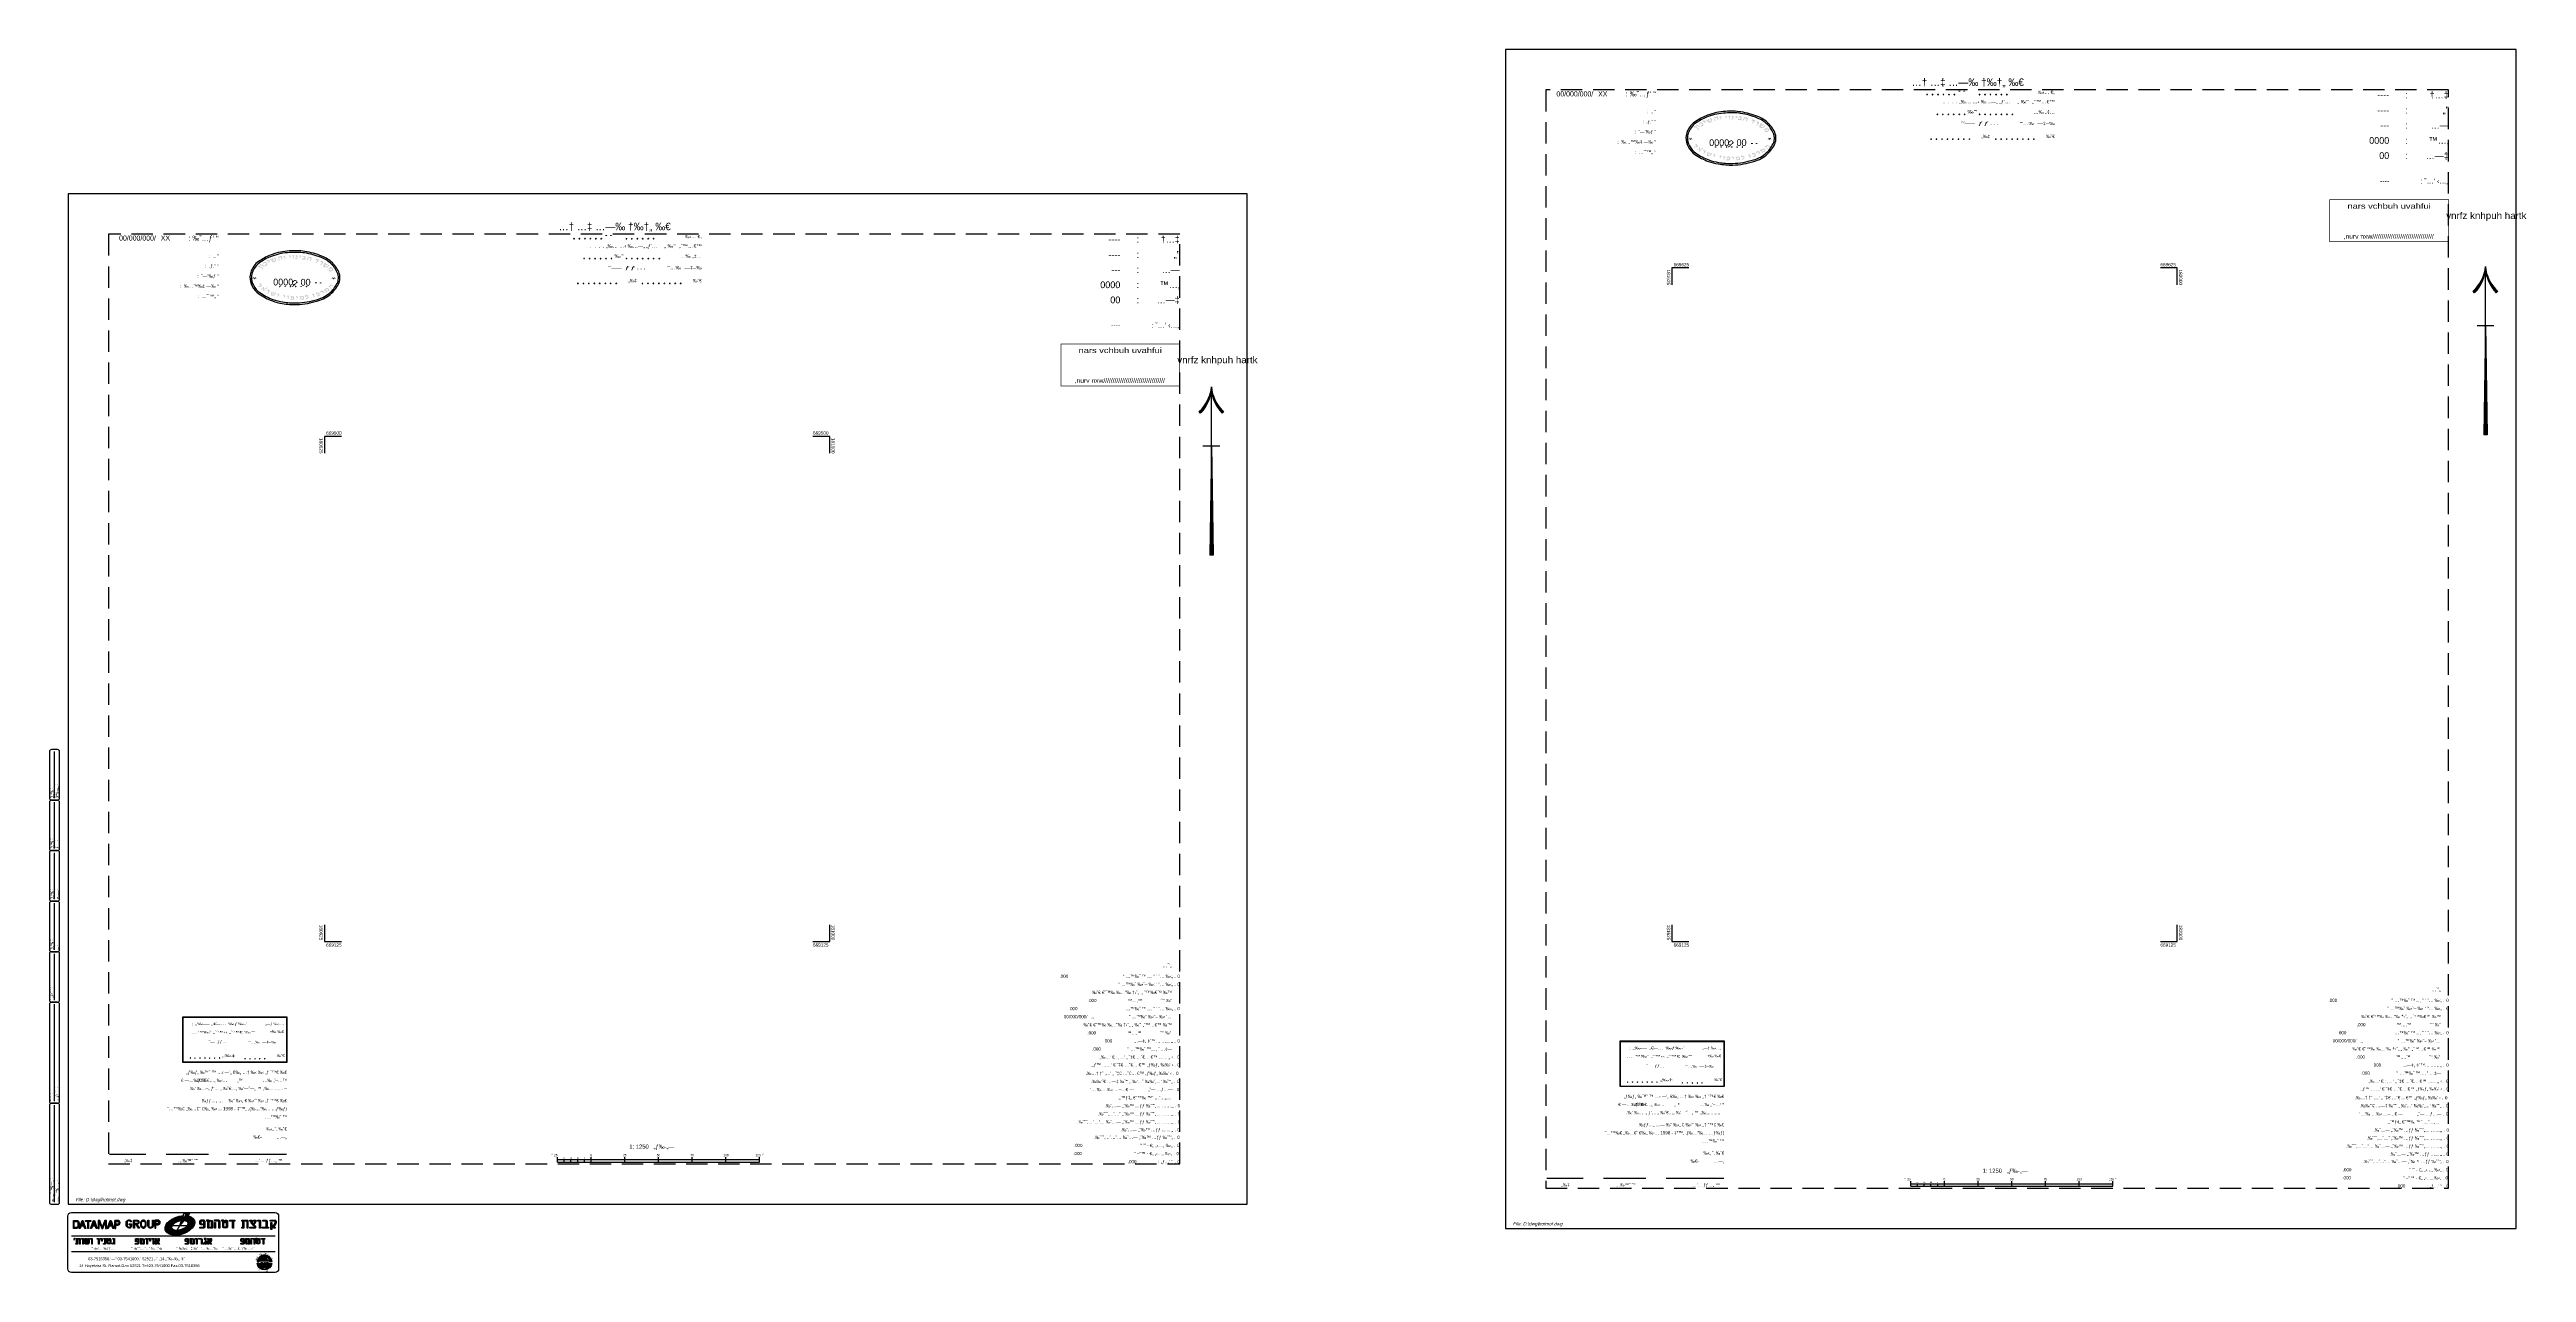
# Model space of a CAD drawing. Extents: x 180421 to 182259, y 668879 to 669787.
import ezdxf
from ezdxf.enums import TextEntityAlignment as Align

# ---------------------------------------------------------------- set-up
doc = ezdxf.new("R2010")
doc.units = 0
doc.header["$LTSCALE"] = 2.5
doc.header["$MEASUREMENT"] = 0
doc.linetypes.add('HIDDEN', pattern=[9.525, 6.35, -3.175])
doc.layers.get('0').update_dxf_attribs({"linetype": 'CONTINUOUS'})
for name, color, linetype in [('DFS', 2, 'CONTINUOUS'), ('DRWP002', 2, 'CONTINUOUS'), ('DRWS001', 2, 'CONTINUOUS'), ('DRWS006', 2, 'CONTINUOUS'), ('DRWS013', 2, 'CONTINUOUS'), ('DRWS014', 2, 'CONTINUOUS'), ('DRWT001', 2, 'CONTINUOUS'), ('DRWT003', 2, 'CONTINUOUS'), ('DRWT004', 2, 'CONTINUOUS'), ('KOTERET', 1, 'CONTINUOUS'), ('חותמת-תצר', 5, 'CONTINUOUS')]:
    doc.layers.add(name, color=color, linetype=linetype)
doc.styles.add('HEBTXT', font='HEBTXT.shx')
doc.styles.add('MD-2010', font='hebtxt.shx', dxfattribs={"height": 1.25})
doc.styles.add('miryam', font='mirym.shx', dxfattribs={"height": 100})
doc.styles.get("Standard").update_dxf_attribs({"font": 'heb.shx', "height": 0.5})
pattern_1 = [(90, (-122.45786, -106.56404), (-0.2, 1e-17), [])]

# ---------------------------------------------------------------- blocks, each defined once
blk = doc.blocks.new('SU_1250')
at = {"color": 2}
for p, q in [((-93, -13.1), (-93, -9.4)), ((-93, -11.2), (57, -11.2)), ((-88, -13.1), (-88, -11.2)), ((-83, -13.1), (-83, -11.2)), ((-78, -13.1), (-78, -11.2)), ((-73, -13.1), (-73, -11.2)), ((-68, -13.1), (-68, -9.4)), ((-43, -13.1), (-43, -9.4)), ((-18, -13.1), (-18, -9.4)), ((7, -13.1), (7, -9.4)), ((32, -13.1), (32, -9.4)), ((57, -13.1), (57, -9.4))]:
    blk.add_line(p, q, dxfattribs=at)
at = {"color": 7}
blk.add_line((-93, -13.1), (57, -13.1), dxfattribs=at)
at = {"style": 'HEBTXT'}
blk.add_text('1: 1250   „ƒ‰-„—', height=3.125, dxfattribs=at).set_placement((-23, 0), align=Align.TOP_CENTER)
at = {"color": 2, "style": 'HEBTXT'}
blk.add_text('˜ˆ 25', height=1.7, dxfattribs=at).set_placement((-93, -8.7), align=Align.RIGHT)
for s, height, p in [('20', 1, (-88, -10.6)), ('15', 1, (-83, -10.6)), ('10', 1, (-78, -10.6)), ('5', 1, (-73, -10.6)), ('0', 1.7, (-68, -8.7)), ('25', 1.7, (-43, -8.7)), ('50', 1.7, (-18, -8.7)), ('75', 1.7, (7, -8.7)), ('100', 1.7, (32, -8.7)), ('125 ˜ˆ', 1.7, (57, -8.7))]:
    blk.add_text(s, height=height, dxfattribs=at).set_placement(p, align=Align.CENTER)
blk = doc.blocks.new('SU77_6')
at = {"color": 2, "style": 'MD-2010'}
blk.add_attdef('WN', text='', height=2, dxfattribs=at).set_placement((-1.9, 0), align=Align.RIGHT)
at = {"layer": 'DFS', "style": 'HEBTXT'}
blk.add_text('..‚', height=2, dxfattribs=at).set_placement((0, 0))
blk = doc.blocks.new('PROJ_OUT')
at = {"flags": 128}
for points in [[(-241.2, 0), (-268.8, 0, 0.414214), (-270, -1.2), (-270, -4.8, 0.414214), (-268.8, -6), (-241.2, -6, 0.414214), (-240, -4.8), (-240, -1.2, 0.414214)], [(-211.2, 0), (-238.8, 0, 0.414214), (-240, -1.2), (-240, -4.8, 0.414214), (-238.8, -6), (-211.2, -6, 0.414214), (-210, -4.8), (-210, -1.2, 0.414214)], [(-181.2, 0), (-208.8, 0, 0.414214), (-210, -1.2), (-210, -4.8, 0.414214), (-208.8, -6), (-181.2, -6, 0.414214), (-180, -4.8), (-180, -1.2, 0.414214)], [(-151.2, 0), (-178.8, 0, 0.414214), (-180, -1.2), (-180, -4.8, 0.414214), (-178.8, -6), (-151.2, -6, 0.414214), (-150, -4.8), (-150, -1.2, 0.414214)], [(-121.2, 0), (-148.8, 0, 0.414214), (-150, -1.2), (-150, -4.8, 0.414214), (-148.8, -6), (-121.2, -6, 0.414214), (-120, -4.8), (-120, -1.2, 0.414214)], [(-61.2, 0), (-118.8, 0, 0.414214), (-120, -1.2), (-120, -4.8, 0.414214), (-118.8, -6), (-61.2, -6, 0.414214), (-60, -4.8), (-60, -1.2, 0.414214)], [(-1.2, 0), (-58.8, 0, 0.414214), (-60, -1.2), (-60, -4.8, 0.414214), (-58.8, -6), (-1.2, -6, 0.414214), (0, -4.8), (0, -1.2, 0.414214)]]:
    blk.add_lwpolyline(points, format="xyb", close=True, dxfattribs=at)
at = {"color": 2, "flags": 128}
for points in [[(-241.2, -3), (-268.8, -3)], [(-211.2, -3), (-238.8, -3)], [(-181.2, -3), (-208.8, -3)], [(-151.2, -3), (-178.8, -3)], [(-121.2, -3), (-148.8, -3)], [(-61.2, -3), (-118.8, -3)], [(-1.2, -3), (-58.8, -3)]]:
    blk.add_lwpolyline(points, dxfattribs=at)
at = {"color": 2, "style": 'HEBTXT'}
for s, p in [(': ‰˜€', (-241.2, -5.4)), (': ˜™‰€', (-241.2, -2.4)), (': ‰˜€', (-211.2, -5.4)), (': —ƒ', (-211.2, -2.4)), (': ‰˜€', (-181.2, -5.4)), (': ˆˆ˜™', (-181.2, -2.4)), (': ‰˜€', (-151.2, -5.4)), (': ˜’', (-151.2, -2.4)), (': …‹ƒ’ .', (-121.2, -5.4)), (": …‹ƒ’ '‘", (-61.2, -2.4)), (': …„', (-61.2, -5.4)), (': ˆ—‰…˜” ™', (-1.2, -5.4)), (": ˆ—‰…˜” '‘", (-1.2, -2.4))]:
    blk.add_text(s, height=1.8, dxfattribs=at).set_placement(p, align=Align.RIGHT)
for tag, p in [('APPROVED_DATE', (-252, -5.4)), ('APPROVED', (-252, -2.4)), ('CHECK_DATE', (-221.6, -5.4)), ('CHECKED', (-221.6, -2.4)), ('DRAFT_DATE', (-191.6, -5.4)), ('DRAFTSMAN', (-191.6, -2.4)), ('OPERATE_DATE', (-161.8, -5.4)), ('OPERATOR', (-161.8, -2.4)), ('UPD_DATE', (-135.7, -5.4)), ('UPD_NUM', (-76.9, -2.4)), ('UPD_DESC', (-70.7, -5.4)), ('PROJ_NAME', (-18.3, -5.4)), ('PROJ_NUM', (-18.5, -2.4))]:
    blk.add_attdef(tag, text='', height=1.8, dxfattribs=at).set_placement(p, align=Align.RIGHT)
blk = doc.blocks.new('SUNORTHR')
at = {"color": 2}
for p, q in [((0, 65), (0, 100)), ((-6.4, 84.4), (-7.3, 85.4)), ((6.4, 84.4), (7.3, 85.4)), ((-5, 65), (5, 65)), ((0, 65), (-1, 0)), ((0, 65), (-0.5, 0)), ((0, 65), (0, 68.5)), ((0, 65), (1, 0)), ((0, 0), (0, 65)), ((0.5, 0), (0, 65)), ((-0.2, 44), (-0.8, 0)), ((-0.1, 44), (-0.2, 0)), ((0.1, 44), (0.2, 0)), ((0.2, 44), (0.8, 0)), ((1, 0), (-1, 0))]:
    blk.add_line(p, q, dxfattribs=at)
for centre, start, end in [((-22.9, 102.3), 312.6361, 354.1795), ((-23, 102.1), 313.0501, 341.088), ((-23, 101.9), 313.4605, 341.6348), ((-23, 101.7), 313.8673, 355.8462), ((-23, 101.4), 314.2705, 342.7246), ((-23, 101.2), 314.6701, 343.2675), ((-23, 101), 315.066, 357.5129), ((-23, 100.8), 315.4581, 344.3496), ((-23, 100.6), 315.8466, 344.8888), ((-23.1, 100.3), 316.2314, 359.1795), ((22.9, 102.3), 185.8205, 227.3639), ((23, 101.7), 184.1538, 226.1327), ((23, 101), 182.4871, 224.934), ((23.1, 100.3), 180.8205, 223.7686), ((23, 100.8), 195.6504, 224.5419), ((23, 100.6), 195.1112, 224.1534), ((23, 101.2), 196.7325, 225.3299), ((23, 101.4), 197.2754, 225.7295), ((23, 102.1), 198.912, 226.9499), ((23, 101.9), 198.3652, 226.5395)]:
    blk.add_arc(centre, 23.1, start, end, dxfattribs=at)
blk = doc.blocks.new('SU77_10')
at = {"color": 2, "style": 'HEBTXT'}
for s, height, p in [(": ‰˜…ƒ‘ '‘", 3, (62.5, -3)), (":  .. '‘", 2, (62.5, -13)), (":  ‰…™‰‡ —‰ '‘", 2, (62.5, -31)), (":  ˆ—‘‰ƒ '‘", 2, (62.5, -25)), (":  .ƒ.” '‘", 2, (62.5, -19)), (":  …˜ˆ™„ '‘", 2, (62.5, -37))]:
    blk.add_text(s, height=height, dxfattribs=at).set_placement(p, align=Align.RIGHT)
for tag, p in [('MS_MM', (30.5, -13)), ('MS_PD', (30.5, -19)), ('MS_TH', (30.5, -31)), ('MS_D', (30.5, -25)), ('MS_SHT', (30.5, -37))]:
    blk.add_attdef(tag, text='', height=2, dxfattribs=at).set_placement(p, align=Align.RIGHT)
blk = doc.blocks.new('LOGODMG')
h = blk.add_hatch()
h.set_pattern_fill('U', color=176, scale=0.2, angle=90, style=0, pattern_type=0)
h.set_pattern_definition([(90, (-122.45786, -112.46582), (-0.2, 1e-17), [])])
h.paths.add_polyline_path([(14, 26.2), (13.4, 26.2), (15.1, 30.9), (15.6, 30.9), (17.3, 26.2), (16.7, 26.2), (16.2, 27.6), (14.5, 27.6)])
edge = h.paths.add_edge_path()
edge.add_arc((5, 29.4), 1.5, 0, 90, ccw=False)
edge.add_line((6.5, 29.4), (6.5, 27.7))
edge.add_arc((5, 27.7), 1.5, -90, 0, ccw=False)
edge.add_line((5, 26.2), (3.2, 26.2))
edge.add_line((3.2, 26.2), (3.2, 30.9))
edge.add_line((3.2, 30.9), (5, 30.9))
h.paths.add_polyline_path([(12.2, 26.2), (11.7, 26.2), (11.7, 30.3), (10.3, 30.3), (10.3, 30.9), (13.6, 30.9), (13.6, 30.3), (12.2, 30.3)])
h.paths.add_polyline_path([(7.2, 26.2), (6.6, 26.2), (8.3, 30.9), (8.8, 30.9), (10.5, 26.2), (9.9, 26.2), (9.4, 27.6), (7.7, 27.6)])
h.paths.add_polyline_path([(8.6, 30.1), (7.9, 28.2), (9.2, 28.2)], flags=16)
h.paths.add_polyline_path([(47.4, 31.1), (47.9, 31.1), (47.9, 27.8), (48, 27.3), (48.6, 26.9), (49.5, 26.9), (49.9, 27.3), (50.1, 27.7), (50.1, 31.1), (50.7, 31.1), (50.7, 27.6), (50.5, 27.1), (50.2, 26.8), (49.8, 26.5), (49.3, 26.4), (48.6, 26.4), (48.1, 26.6), (47.7, 26.9), (47.5, 27.4), (47.4, 27.8)])
edge = h.paths.add_edge_path()
edge.add_line((28.3, 26.2), (28.3, 28.2))
edge.add_line((28.3, 28.2), (29.6, 28.2))
edge.add_arc((29.6, 29.5), 1.27, 270, 360)
edge.add_line((30.9, 29.5), (30.9, 29.6))
edge.add_arc((29.6, 29.6), 1.27, 0, 90)
edge.add_line((29.6, 30.9), (27.7, 30.9))
edge.add_line((27.7, 30.9), (27.7, 26.2))
edge.add_line((27.7, 26.2), (28.3, 26.2))
h.paths.add_polyline_path([(22.8, 26.2), (22.8, 30.9), (21.8, 30.9), (20.3, 27), (18.8, 30.9), (17.8, 30.9), (17.8, 26.2), (18.4, 26.2), (18.4, 30.1), (20, 26.2), (20.6, 26.2), (22.2, 30.1), (22.2, 26.2)])
h.paths.add_polyline_path([(15.4, 30.1), (14.7, 28.2), (16, 28.2)], flags=16)
h.paths.add_polyline_path([(23.9, 26.2), (23.3, 26.2), (25, 30.9), (25.5, 30.9), (27.2, 26.2), (26.6, 26.2), (26.1, 27.6), (24.4, 27.6)])
h.paths.add_polyline_path([(25.2, 30.1), (24.6, 28.2), (25.9, 28.2)], flags=16)
edge = h.paths.add_edge_path(flags=16)
edge.add_line((28.3, 30.3), (29.6, 30.3))
edge.add_arc((29.6, 29.6), 0.722, 0, 90, ccw=False)
edge.add_line((30.3, 29.6), (30.3, 29.5))
edge.add_arc((29.6, 29.5), 0.722, -90, 0, ccw=False)
edge.add_line((29.6, 28.7), (28.3, 28.7))
edge.add_line((28.3, 28.7), (28.3, 30.3))
h.paths.add_polyline_path([(38.8, 26.4), (38.8, 31.1), (41.2, 31.1), (41.8, 30.8), (42.2, 30.1), (42.1, 29.4), (41.8, 28.8), (41.3, 28.6), (40.9, 28.5), (42.4, 26.4), (41.9, 26.4), (40.4, 28.5), (39.4, 28.5), (39.4, 26.4)])
h.paths.add_polyline_path([(36.2, 28.3), (36.2, 28.8), (37.6, 28.8), (37.6, 27.7), (37.4, 27.1), (37.2, 26.8), (36.8, 26.4), (36.2, 26.4), (35.6, 26.5), (34.8, 27.3), (34.5, 27.8), (34.5, 30.2), (35, 30.7), (35.5, 31), (36, 31.2), (36.6, 31.2), (37.2, 30.8), (37.5, 30.4), (37.5, 30.1), (37.1, 30.1), (37.1, 30.3), (36.9, 30.5), (36.4, 30.7), (35.8, 30.6), (35.1, 30.2), (35.1, 27.8), (35.4, 27.4), (35.8, 27), (36.4, 26.9), (37, 27.2), (37.1, 27.6), (37.1, 28.3)])
h.paths.add_polyline_path([(43.1, 29.8), (43.1, 27.7), (43.4, 27.1), (43.9, 26.7), (44.4, 26.4), (45, 26.4), (45.6, 26.7), (46.1, 27.3), (46.3, 27.8), (46.3, 29.8), (46, 30.4), (45.5, 30.9), (45.1, 31.1), (44.4, 31.1), (43.8, 30.8), (43.4, 30.3)])
h.paths.add_polyline_path([(43.6, 27.9), (43.6, 29.7), (43.9, 30.3), (44.4, 30.5), (45, 30.5), (45.6, 30.2), (45.8, 29.7), (45.8, 27.9), (45.5, 27.3), (45.1, 27), (44.4, 27), (43.9, 27.3)], flags=16)
h.paths.add_polyline_path([(39.4, 29), (39.4, 30.6), (41, 30.6), (41.5, 30.4), (41.6, 30), (41.6, 29.6), (41.5, 29.2), (41.1, 29)], flags=16)
edge = h.paths.add_edge_path()
edge.add_line((52.1, 26.4), (52.1, 28.4))
edge.add_line((52.1, 28.4), (53.4, 28.4))
edge.add_arc((53.4, 29.7), 1.27, 270, 360)
edge.add_line((54.7, 29.7), (54.7, 29.8))
edge.add_arc((53.4, 29.8), 1.27, 0, 90)
edge.add_line((53.4, 31.1), (51.6, 31.1))
edge.add_line((51.6, 31.1), (51.6, 26.4))
edge.add_line((51.6, 26.4), (52.1, 26.4))
edge = h.paths.add_edge_path(flags=16)
edge.add_line((52.1, 30.5), (53.4, 30.5))
edge.add_arc((53.4, 29.8), 0.722, 0, 90, ccw=False)
edge.add_line((54.2, 29.8), (54.2, 29.7))
edge.add_arc((53.4, 29.7), 0.722, -90, 0, ccw=False)
edge.add_line((53.4, 29), (52.1, 29))
edge.add_line((52.1, 29), (52.1, 30.5))
edge = h.paths.add_edge_path(flags=16)
edge.add_arc((5, 27.7), 0.947, -90, 0, ccw=False)
edge.add_line((5, 26.8), (3.7, 26.8))
edge.add_line((3.7, 26.8), (3.7, 30.3))
edge.add_line((3.7, 30.3), (5, 30.3))
edge.add_arc((5, 29.4), 0.947, 0, 90, ccw=False)
edge.add_line((5.9, 29.4), (5.9, 29.3))
edge.add_line((5.9, 29.3), (5.9, 27.7))
h = blk.add_hatch()
h.set_pattern_fill('ANSI37', color=176, scale=0.5, style=0)
h.set_pattern_definition([(45, (-122.45786, -111.191), (-0.044194174, 0.044194174), []), (135, (-122.45786, -111.191), (-0.044194174, -0.044194174), [])])
edge = h.paths.add_edge_path()
edge.add_line((70.4, 35), (72.1, 35))
edge.add_line((72.1, 35), (70.9, 33.6))
edge.add_arc((69.1, 23.3), 10.4, 77.4, 80.0179, ccw=False)
edge.add_arc((70, 27), 6.64, 53.0538, 77.4, ccw=False)
edge.add_arc((72.1, 29.8), 3.16, 17.4348, 53.0538, ccw=False)
edge.add_arc((72.1, 29.8), 3.16, -18.1842, 17.4348, ccw=False)
edge.add_arc((68.7, 30.9), 6.64, 317.4697, 341.8158, ccw=False)
edge.add_arc((66, 33.4), 10.4, 300.9025, 317.4697, ccw=False)
edge.add_arc((63.3, 37.9), 15.7, 287.4348, 300.9025, ccw=False)
edge.add_arc((63.3, 37.9), 15.7, 273.9671, 287.4348, ccw=False)
edge.add_arc((63.6, 32.7), 10.4, 257.4, 273.9671, ccw=False)
edge.add_arc((62.8, 29), 6.64, 233.0538, 257.4, ccw=False)
edge.add_arc((60.7, 26.2), 3.16, 197.4348, 233.0538, ccw=False)
edge.add_arc((60.7, 26.2), 3.16, 161.8158, 197.4348, ccw=False)
edge.add_arc((64, 25.1), 6.64, 137.4697, 161.8158, ccw=False)
edge.add_arc((66.8, 22.6), 10.4, 120.9025, 137.4697, ccw=False)
edge.add_arc((69.5, 18), 15.7, 107.4348, 120.9025, ccw=False)
edge.add_arc((69.5, 18), 15.7, 94.5708, 107.4348, ccw=False)
edge.add_line((68.3, 33.7), (67.3, 30.8))
edge.add_arc((68.6, 21), 9.89, 97.2703, 107.4348)
edge.add_arc((68.6, 21), 9.89, 107.4348, 119.3985)
edge.add_arc((66.8, 24.3), 6.2, 119.3985, 134.5272)
edge.add_arc((65, 26.1), 3.65, 134.5272, 158.4374)
edge.add_arc((62.9, 26.9), 1.4, 158.4374, 197.4348)
edge.add_arc((62.9, 26.9), 1.4, 197.4348, 236.4322)
edge.add_arc((64.1, 28.8), 3.65, 236.4322, 260.3424)
edge.add_arc((64.6, 31.3), 6.2, 260.3424, 275.4711)
edge.add_arc((64.2, 35), 9.89, 275.4711, 287.4348)
edge.add_arc((64.2, 35), 9.89, 287.4348, 299.3985)
edge.add_arc((66, 31.7), 6.2, 299.3985, 314.5272)
edge.add_arc((67.8, 29.9), 3.65, 314.5272, 338.4374)
edge.add_arc((69.9, 29.1), 1.4, 338.4374, 377.4348)
edge.add_arc((69.9, 29.1), 1.4, 17.4348, 56.4322)
edge.add_arc((68.6, 27.2), 3.65, 56.4322, 80.3424)
edge.add_arc((68.2, 24.7), 6.2, 80.3424, 85.112)
edge.add_line((68.7, 30.9), (66.4, 28))
edge.add_line((66.4, 28), (70.4, 35))
h = blk.add_hatch()
h.set_pattern_fill('U', color=176, scale=0.2, angle=90, style=0, pattern_type=0)
h.set_pattern_definition([(90, (-117.40736, -70.01604), (-0.2, 1e-17), [])])
h.paths.add_polyline_path([(78.2, 26.4), (78.2, 27), (80.6, 27), (80.6, 30.5), (78.8, 30.5), (78.8, 28.9), (79.9, 28.9), (79.9, 28.3), (79, 28.3), (78.4, 28.5), (78.2, 29), (78.2, 30.5), (78.4, 30.9), (79, 31.2), (80.6, 31.2), (81, 30.9), (81.2, 30.4), (81.2, 27.1), (81, 26.6), (80.5, 26.4)])
h.paths.add_polyline_path([(82.9, 26.3), (82.9, 30.5), (82.3, 30.5), (82.3, 31.2), (83.3, 31.2), (83.4, 31), (83.5, 30.8), (83.5, 30.5), (84.3, 31.1), (85.4, 30.9), (85.8, 30.2), (85.8, 26.6), (85.7, 26.5), (85.5, 26.4), (84.2, 26.4), (84.2, 27), (85.2, 27), (85.2, 29.9), (85, 30.4), (84.3, 30.6), (83.7, 30.1), (83.5, 29.2), (83.5, 26.3)])
h.paths.add_polyline_path([(120, 30.5), (120, 31.1), (122.8, 31.1), (123.1, 31), (123.4, 30.8), (123.5, 30.4), (123.5, 29.4), (123.4, 28.9), (123.2, 28.6), (122.4, 27.5), (122.3, 27.2), (122.3, 27), (122.5, 27), (123, 27), (123, 26.4), (122.1, 26.4), (121.8, 26.5), (121.7, 26.8), (121.7, 27.3), (121.8, 27.8), (122.7, 28.9), (122.9, 29.5), (122.9, 30.4), (122.8, 30.5), (122.8, 30.5)])
h.paths.add_polyline_path([(103.1, 26.4), (103.1, 27), (103.8, 27), (103.8, 30.5), (103.1, 30.5), (103.1, 31.1), (106.3, 31.1), (106.5, 31), (106.7, 30.8), (106.8, 30.4), (106.8, 26.4), (106.3, 26.4), (106.3, 30.3), (106.2, 30.4), (106.1, 30.5), (104.4, 30.5), (104.4, 26.4)])
h.paths.add_polyline_path([(86.9, 29.6), (87.5, 29.6), (87.5, 26.3), (86.9, 26.3)])
h.paths.add_polyline_path([(86.9, 30.5), (86.9, 31.2), (89.4, 31.2), (89.8, 31), (90.1, 30.7), (90.1, 30.4), (90.1, 26.3), (89.6, 26.3), (89.6, 30.4), (89.5, 30.5), (89.4, 30.5)])
h.paths.add_polyline_path([(91.2, 30.5), (91.2, 31.2), (92.1, 31.2), (92.3, 31.1), (92.3, 30.9), (92.3, 27.3), (92.5, 27.1), (93.9, 27.1), (94, 27.2), (94.1, 27.4), (94.1, 30.2), (93.9, 30.5), (93.5, 30.5), (93.3, 30.2), (93.3, 29.4), (92.7, 29.4), (92.7, 30.3), (93, 30.8), (93.4, 31.1), (94, 31.1), (94.4, 30.8), (94.6, 30.3), (94.6, 27.1), (94.4, 26.6), (93.2, 26.3), (92.1, 26.6), (91.8, 27.1), (91.8, 30.5)])
h.paths.add_polyline_path([(95.8, 30.5), (95.8, 31.1), (99.1, 31.1), (99.1, 30.5), (98.3, 30.5), (98.3, 26.3), (97.7, 26.3), (97.7, 30.5)])
h.paths.add_polyline_path([(107.9, 26.4), (107.9, 27), (110.5, 27), (110.6, 27.1), (110.4, 27.6), (109.4, 28.4), (109.2, 28.7), (108.8, 29.2), (108.6, 30.1), (108.6, 30.5), (107.9, 30.5), (107.9, 31.1), (108.9, 31.1), (109.2, 31), (109.2, 30.8), (109.2, 29.9), (109.4, 29.4), (109.7, 29), (109.9, 28.8), (110.4, 29.2), (110.7, 29.8), (110.8, 30.5), (110.1, 30.5), (110.1, 31.1), (111.1, 31.1), (111.3, 31), (111.4, 30.8), (111.4, 30.3), (111.3, 29.9), (111, 29.2), (110.9, 29), (110.3, 28.5), (110.7, 28.2), (111.2, 27.5), (111.2, 27.2), (111.2, 26.6), (111, 26.4)])
h.paths.add_polyline_path([(115.3, 26.3), (115.3, 27), (117.7, 27), (117.7, 30.1), (117.6, 30.3), (117.4, 30.5), (115.7, 30.5), (115.7, 31.1), (117.3, 31.1), (117.7, 31.1), (118, 30.8), (118.2, 30.5), (118.3, 30), (118.3, 27), (118.9, 27), (118.9, 26.4)])
h.paths.add_polyline_path([(112.4, 30.5), (112.4, 31.1), (113.9, 31.1), (114.1, 31), (114.2, 30.8), (114.2, 26.4), (113.6, 26.4), (113.6, 30.5)])
h.paths.add_polyline_path([(120.3, 29.7), (120.9, 29.7), (120.9, 25.5), (120.3, 25.5)])
h = blk.add_hatch()
h.set_pattern_fill('U', color=176, scale=0.2, angle=90, style=0, pattern_type=0)
h.set_pattern_definition(pattern_1)
h.paths.add_polyline_path([(21.1, 16.9), (21.1, 17.3), (21.8, 17.3), (21.8, 19.7), (21.2, 19.7), (21.2, 20.2), (22, 20.2), (22.1, 20.1), (22.2, 20), (22.2, 16.9)])
h.paths.add_polyline_path([(4.6, 16.9), (4.6, 17.3), (5.1, 17.3), (5.1, 19.7), (4.6, 19.7), (4.6, 20.2), (6.8, 20.2), (7, 20.1), (7.2, 19.9), (7.2, 19.6), (7.2, 16.9), (6.8, 16.9), (6.8, 19.6), (6.8, 19.7), (6.7, 19.7), (5.5, 19.7), (5.5, 17.1), (5.5, 16.9), (5.4, 16.9)])
h.paths.add_polyline_path([(4, 20.2), (3.6, 20.2), (3.4, 19.4), (3.7, 19.4)])
h.paths.add_polyline_path([(13.2, 19.7), (13.2, 20.2), (14.3, 20.2), (14.4, 20.1), (14.4, 19.9), (14.4, 16.9), (14.1, 16.9), (14.1, 19.7)])
h.paths.add_polyline_path([(8, 19.7), (8, 20.2), (9, 20.2), (9.1, 20.1), (9.2, 20), (9.2, 16.9), (8.8, 16.9), (8.8, 19.7)])
h.paths.add_polyline_path([(11.8, 20.2), (12.3, 20.2), (12.5, 20.1), (12.5, 20), (12.5, 17.6), (12.4, 17.2), (12.2, 17), (11.9, 16.9), (10.6, 16.9), (10.3, 17), (10, 17.2), (9.9, 17.6), (9.9, 20), (10, 20.1), (10, 20.2), (10.6, 20.2), (10.6, 19.8), (10.3, 19.8), (10.3, 17.6), (10.4, 17.4), (10.6, 17.3), (11, 17.3), (11, 20.2), (11.4, 20.2), (11.4, 17.3), (11.8, 17.3), (12, 17.4), (12.1, 17.6), (12.1, 19.7), (11.8, 19.7)])
h.paths.add_polyline_path([(17.2, 19.7), (17.2, 20.2), (18.2, 20.2), (18.3, 20.1), (18.4, 20), (18.4, 16.9), (18, 16.9), (18, 19.7)])
h.paths.add_polyline_path([(19.1, 19.7), (19.1, 20.2), (20.1, 20.2), (20.3, 20.1), (20.3, 20), (20.3, 18.6), (19.9, 18.6), (19.9, 19.7)])
h.paths.add_polyline_path([(22.9, 19.7), (22.9, 20.2), (23.6, 20.2), (23.7, 20.1), (23.7, 20), (23.7, 17.5), (23.9, 17.4), (24.8, 17.4), (24.9, 17.5), (24.9, 17.6), (24.9, 19.5), (24.8, 19.7), (24.5, 19.7), (24.4, 19.5), (24.4, 19), (24, 19), (24, 19.6), (24.2, 19.9), (24.4, 20.1), (24.9, 20.1), (25.2, 19.9), (25.3, 19.6), (25.3, 17.4), (25.1, 17), (24.3, 16.9), (23.6, 17), (23.3, 17.4), (23.3, 19.7)])
h.paths.add_polyline_path([(26.5, 19.7), (26.5, 20.2), (27.5, 20.2), (27.6, 20.1), (27.6, 20), (27.6, 16.9), (27.2, 16.9), (27.2, 17.9), (27, 17.4), (26.6, 17.1), (26.2, 16.9), (26.1, 16.9), (26.1, 17.3), (26.6, 17.5), (26.7, 17.6), (27, 18), (27.2, 18.5), (27.2, 19.7)])
h = blk.add_hatch()
h.set_pattern_fill('U', color=176, scale=0.2, angle=90, style=0, pattern_type=0)
h.set_pattern_definition([(90, (-124.24039, -106.56404), (-0.2, 1e-17), [])])
h.paths.add_polyline_path([(51.8, 20.2), (52.2, 20.2), (53.1, 18.7), (53.5, 18.7), (53.7, 19), (53.7, 19.7), (53.3, 19.7), (53.3, 20.2), (53.9, 20.2), (54, 20.1), (54.1, 20), (54.1, 19), (53.9, 18.5), (53.4, 18.2), (54.2, 16.9), (53.8, 16.9), (52.7, 18.7), (52.3, 18.6), (52.1, 18.2), (52.1, 17.3), (52.7, 17.3), (52.7, 16.9), (51.9, 16.9), (51.8, 17), (51.7, 17.1), (51.7, 18.4), (51.9, 18.8), (52.4, 19.1)])
h.paths.add_polyline_path([(43.2, 16.9), (43.2, 19.7), (42.8, 19.7), (42.8, 20.2), (43.4, 20.2), (43.5, 20.1), (43.6, 20), (43.6, 19.7), (44.2, 20.2), (44.9, 20), (45.1, 19.5), (45.1, 17.1), (45.1, 17), (45, 16.9), (44.1, 16.9), (44.1, 17.3), (44.7, 17.3), (44.7, 19.3), (44.6, 19.7), (44.1, 19.8), (43.7, 19.4), (43.6, 18.8), (43.6, 16.9)])
h.paths.add_polyline_path([(39.9, 16.9), (39.9, 17.3), (41.6, 17.3), (41.6, 19.7), (40.4, 19.7), (40.4, 18.6), (41.1, 18.6), (41.1, 18.2), (40.5, 18.2), (40.1, 18.3), (40, 18.7), (40, 19.7), (40.1, 20), (40.5, 20.2), (41.6, 20.2), (41.9, 20), (42, 19.7), (42, 17.4), (41.9, 17), (41.5, 16.9)])
h.paths.add_polyline_path([(49.8, 19.7), (49.8, 20.2), (50.8, 20.2), (50.9, 20.1), (51, 20), (51, 16.9), (50.6, 16.9), (50.6, 19.7)])
h.paths.add_polyline_path([(45.9, 19.7), (45.9, 20.2), (46.9, 20.2), (47, 20.1), (47.1, 20), (47.1, 16.9), (46.7, 16.9), (46.7, 19.7)])
h.paths.add_polyline_path([(47.8, 19.7), (47.8, 20.2), (48.8, 20.2), (49, 20.1), (49, 20), (49, 18.6), (48.6, 18.6), (48.6, 19.7)])
h = blk.add_hatch()
h.set_pattern_fill('U', color=176, scale=0.2, angle=90, style=0, pattern_type=0)
h.set_pattern_definition(pattern_1)
h.paths.add_polyline_path([(69.6, 16.9), (69.6, 17.3), (71.2, 17.3), (71.2, 19.7), (70, 19.7), (70, 18.6), (70.7, 18.6), (70.7, 18.2), (70.1, 18.2), (69.7, 18.4), (69.6, 18.7), (69.6, 19.7), (69.7, 20), (70.1, 20.2), (71.2, 20.2), (71.5, 20), (71.7, 19.7), (71.7, 17.4), (71.5, 17.1), (71.2, 16.9)])
h.paths.add_polyline_path([(77.5, 19.7), (77.5, 20.2), (79.1, 20.2), (79.5, 20), (79.6, 19.7), (79.6, 16.9), (79.2, 16.9), (79.2, 19.7), (79.1, 19.7)])
h.paths.add_polyline_path([(72.8, 16.9), (72.8, 19.7), (72.4, 19.7), (72.4, 20.2), (73.1, 20.2), (73.1, 20.1), (73.2, 20), (73.2, 19.7), (73.8, 20.2), (74.5, 20), (74.8, 19.5), (74.8, 17.1), (74.7, 17), (74.6, 16.9), (73.7, 16.9), (73.7, 17.3), (74.4, 17.3), (74.4, 19.3), (74.2, 19.7), (73.8, 19.8), (73.3, 19.5), (73.2, 18.8), (73.2, 16.9)])
h.paths.add_polyline_path([(75.5, 19.7), (75.5, 20.2), (76.6, 20.2), (76.7, 20.1), (76.7, 20), (76.7, 16.9), (76.3, 16.9), (76.3, 19.7)])
h.paths.add_polyline_path([(82.8, 20.2), (83.2, 20.2), (84.1, 18.7), (84.4, 18.7), (84.6, 19), (84.7, 19.7), (84.2, 19.7), (84.2, 20.2), (84.9, 20.2), (85, 20.1), (85.1, 20), (85.1, 19), (84.9, 18.5), (84.4, 18.2), (85.2, 16.9), (84.7, 16.9), (83.6, 18.7), (83.3, 18.6), (83.1, 18.2), (83.1, 17.3), (83.6, 17.3), (83.6, 16.9), (82.8, 16.9), (82.7, 17), (82.7, 17.1), (82.7, 18.4), (82.9, 18.8), (83.4, 19.1)])
h.paths.add_polyline_path([(80.4, 17.3), (80.4, 16.9), (81.1, 17.2), (81.5, 17.8), (81.5, 16.9), (81.9, 16.9), (81.9, 20), (81.9, 20.1), (81.8, 20.2), (80.8, 20.2), (80.8, 19.7), (81.5, 19.7), (81.5, 18.5), (81.1, 17.8)])
h = blk.add_hatch()
h.set_pattern_fill('U', color=176, scale=0.2, angle=90, style=0, pattern_type=0)
h.set_pattern_definition(pattern_1)
h.paths.add_polyline_path([(102.6, 16.9), (102.6, 17.4), (104.2, 17.4), (104.2, 19.8), (103, 19.8), (103, 18.7), (103.7, 18.7), (103.7, 18.3), (103.1, 18.3), (102.7, 18.4), (102.6, 18.8), (102.6, 19.8), (102.7, 20.1), (103.1, 20.2), (104.2, 20.2), (104.5, 20.1), (104.7, 19.7), (104.7, 17.4), (104.5, 17.1), (104.2, 16.9)])
h.paths.add_polyline_path([(111.5, 19.8), (111.5, 20.3), (112.1, 20.3), (112.2, 20.2), (112.3, 20.1), (112.3, 17.6), (112.4, 17.4), (113.4, 17.4), (113.4, 17.5), (113.5, 17.6), (113.5, 19.6), (113.3, 19.8), (113.1, 19.8), (112.9, 19.6), (112.9, 19.1), (112.5, 19.1), (112.5, 19.7), (112.7, 20), (113, 20.2), (113.4, 20.2), (113.7, 20), (113.9, 19.7), (113.9, 17.5), (113.7, 17.1), (112.9, 16.9), (112.1, 17.1), (111.9, 17.5), (111.9, 19.8)])
h.paths.add_polyline_path([(105.8, 16.9), (105.8, 19.8), (105.4, 19.8), (105.4, 20.2), (106.1, 20.2), (106.1, 20.2), (106.2, 20), (106.2, 19.8), (106.8, 20.2), (107.5, 20.1), (107.8, 19.6), (107.8, 17.1), (107.7, 17), (107.6, 16.9), (106.7, 16.9), (106.7, 17.4), (107.4, 17.4), (107.4, 19.3), (107.2, 19.7), (106.8, 19.9), (106.3, 19.5), (106.2, 18.9), (106.2, 16.9)])
h.paths.add_polyline_path([(108.5, 19.8), (108.5, 20.2), (110.3, 20.2), (110.5, 20.2), (110.7, 20), (110.8, 19.7), (110.8, 16.9), (110.4, 16.9), (110.4, 19.7), (110.3, 19.8), (110.3, 19.8)])
h.paths.add_polyline_path([(108.5, 19.1), (108.9, 19.1), (108.9, 16.9), (108.5, 16.9)])
h.paths.add_polyline_path([(114.6, 19.8), (114.6, 20.2), (116.9, 20.2), (116.9, 19.8), (116.3, 19.8), (116.3, 16.9), (115.9, 16.9), (115.9, 19.8)])
at = {"layer": 'DRWS013'}
h = blk.add_hatch(dxfattribs=at)
h.set_pattern_fill('U', color=256, scale=0.2, angle=90, style=0, pattern_type=0)
h.set_pattern_definition([(90, (-122.45786, -107.55858), (-0.2, 1e-17), [])])
edge = h.paths.add_edge_path()
edge.add_line((112.3, 5.6), (113.4, 5.6))
edge.add_arc((116.7, 6), 3.31, 188.0394, 271.3802)
edge.add_arc((116.6, 6), 3.26, 271.9072, 350.0165)
edge.add_line((119.8, 5.4), (121, 5.4))
edge.add_arc((116.6, 6), 4.43, 271.7581, 352.0544, ccw=False)
edge.add_arc((116.6, 5.9), 4.34, 184.8896, 272.0533, ccw=False)
edge = h.paths.add_edge_path()
edge.add_line((112.3, 6.6), (113.5, 6.6))
edge.add_arc((116.6, 6), 3.25, 88.2339, 168.3857, ccw=False)
edge.add_arc((116.7, 5.9), 3.27, 9.1769, 89.217, ccw=False)
edge.add_line((119.9, 6.5), (121.1, 6.5))
edge.add_arc((116.7, 6), 4.44, 6.4701, 89.1977)
edge.add_arc((116.7, 6), 4.44, 90.2344, 171.5211)
at = {"color": 176}
for points in [[(5, 30.9, -0.414214), (6.5, 29.4), (6.5, 27.7, -0.414214), (5, 26.2), (3.2, 26.2), (3.2, 30.9)], [(28.3, 26.2), (28.3, 28.2), (29.6, 28.2, 0.414214), (30.9, 29.5), (30.9, 29.6, 0.414214), (29.6, 30.9), (27.7, 30.9), (27.7, 26.2)], [(28.3, 30.3), (29.6, 30.3, -0.414214), (30.3, 29.6), (30.3, 29.5, -0.414214), (29.6, 28.7), (28.3, 28.7)], [(52.1, 26.4), (52.1, 28.4), (53.4, 28.4, 0.414214), (54.7, 29.7), (54.7, 29.8, 0.414214), (53.4, 31.1), (51.6, 31.1), (51.6, 26.4)], [(52.1, 30.5), (53.4, 30.5, -0.414214), (54.2, 29.8), (54.2, 29.7, -0.414214), (53.4, 29), (52.1, 29)]]:
    blk.add_lwpolyline(points, format="xyb", close=True, dxfattribs=at)
for points in [[(5.9, 27.7, -0.414214), (5, 26.8), (3.7, 26.8), (3.7, 30.3), (5, 30.3, -0.414214), (5.9, 29.4), (5.9, 29.3), (5.9, 27.7)], [(70.4, 35), (72.1, 35), (70.9, 33.6, -0.011423), (71.4, 33.5, -0.106631), (74, 32.3, -0.156681), (75.1, 30.7, -0.156681), (75.1, 28.8, -0.106631), (73.6, 26.4, -0.072414), (71.3, 24.5, -0.058832), (68, 23, -0.058832), (64.3, 22.3, -0.072414), (61.4, 22.5, -0.106631), (58.8, 23.7, -0.156681), (57.7, 25.3, -0.156681), (57.7, 27.2, -0.106631), (59.1, 29.6, -0.072414), (61.5, 31.5, -0.058832), (64.8, 33, -0.056189), (68.3, 33.7), (67.3, 30.8, 0.04438), (65.6, 30.5, 0.052249), (63.7, 29.7, 0.066107), (62.4, 28.7, 0.104708), (61.6, 27.4, 0.17182), (61.5, 26.5, 0.17182), (62.1, 25.7, 0.104708), (63.5, 25.2, 0.066107), (65.1, 25.1, 0.052249), (67.2, 25.5, 0.052249), (69.1, 26.3, 0.066107), (70.4, 27.3, 0.104708), (71.2, 28.6, 0.17182), (71.2, 29.5, 0.17182), (70.7, 30.3, 0.104708), (69.3, 30.8, 0.020814), (68.7, 30.9), (66.4, 28), (70.4, 35)]]:
    blk.add_lwpolyline(points, format="xyb", dxfattribs=at)
for points in [[(7.2, 26.2), (6.6, 26.2), (8.3, 30.9), (8.8, 30.9), (10.5, 26.2), (9.9, 26.2), (9.4, 27.6), (7.7, 27.6)], [(8.6, 30.1), (7.9, 28.2), (9.2, 28.2)], [(12.2, 26.2), (11.7, 26.2), (11.7, 30.3), (10.3, 30.3), (10.3, 30.9), (13.6, 30.9), (13.6, 30.3), (12.2, 30.3)], [(14, 26.2), (13.4, 26.2), (15.1, 30.9), (15.6, 30.9), (17.3, 26.2), (16.7, 26.2), (16.2, 27.6), (14.5, 27.6)], [(15.4, 30.1), (14.7, 28.2), (16, 28.2)], [(22.8, 26.2), (22.8, 30.9), (21.8, 30.9), (20.3, 27), (18.8, 30.9), (17.8, 30.9), (17.8, 26.2), (18.4, 26.2), (18.4, 30.1), (20, 26.2), (20.6, 26.2), (22.2, 30.1), (22.2, 26.2)], [(23.9, 26.2), (23.3, 26.2), (25, 30.9), (25.5, 30.9), (27.2, 26.2), (26.6, 26.2), (26.1, 27.6), (24.4, 27.6)], [(25.2, 30.1), (24.6, 28.2), (25.9, 28.2)]]:
    blk.add_lwpolyline(points, close=True, dxfattribs=at)
at = {"color": 176, "flags": 128}
for points in [[(36.2, 28.3), (36.2, 28.8), (37.6, 28.8), (37.6, 27.7), (37.4, 27.1), (37.2, 26.8), (36.8, 26.4), (36.2, 26.4), (35.6, 26.5), (34.8, 27.3), (34.5, 27.8), (34.5, 30.2), (35, 30.7), (35.5, 31), (36, 31.2), (36.6, 31.2), (37.2, 30.8), (37.5, 30.4), (37.5, 30.1), (37.1, 30.1), (37.1, 30.3), (36.9, 30.5), (36.4, 30.7), (35.8, 30.6), (35.1, 30.2), (35.1, 27.8), (35.4, 27.4), (35.8, 27), (36.4, 26.9), (37, 27.2), (37.1, 27.6), (37.1, 28.3)], [(38.8, 26.4), (38.8, 31.1), (41.2, 31.1), (41.8, 30.8), (42.2, 30.1), (42.1, 29.4), (41.8, 28.8), (41.3, 28.6), (40.9, 28.5), (42.4, 26.4), (41.9, 26.4), (40.4, 28.5), (39.4, 28.5), (39.4, 26.4)], [(39.4, 29), (39.4, 30.6), (41, 30.6), (41.5, 30.4), (41.6, 30), (41.6, 29.6), (41.5, 29.2), (41.1, 29)], [(43.1, 29.8), (43.1, 27.7), (43.4, 27.1), (43.9, 26.7), (44.4, 26.4), (45, 26.4), (45.6, 26.7), (46.1, 27.3), (46.3, 27.8), (46.3, 29.8), (46, 30.4), (45.5, 30.9), (45.1, 31.1), (44.4, 31.1), (43.8, 30.8), (43.4, 30.3)], [(43.6, 27.9), (43.6, 29.7), (43.9, 30.3), (44.4, 30.5), (45, 30.5), (45.6, 30.2), (45.8, 29.7), (45.8, 27.9), (45.5, 27.3), (45.1, 27), (44.4, 27), (43.9, 27.3)], [(47.4, 31.1), (47.9, 31.1), (47.9, 27.8), (48, 27.3), (48.6, 26.9), (49.5, 26.9), (49.9, 27.3), (50.1, 27.7), (50.1, 31.1), (50.7, 31.1), (50.7, 27.6), (50.5, 27.1), (50.2, 26.8), (49.8, 26.5), (49.3, 26.4), (48.6, 26.4), (48.1, 26.6), (47.7, 26.9), (47.5, 27.4), (47.4, 27.8)], [(78.2, 26.4), (78.2, 27), (80.6, 27), (80.6, 30.5), (78.8, 30.5), (78.8, 28.9), (79.9, 28.9), (79.9, 28.3), (79, 28.3), (78.4, 28.5), (78.2, 29), (78.2, 30.5), (78.4, 30.9), (79, 31.2), (80.6, 31.2), (81, 30.9), (81.2, 30.4), (81.2, 27.1), (81, 26.6), (80.5, 26.4)], [(82.9, 26.3), (82.9, 30.5), (82.3, 30.5), (82.3, 31.2), (83.3, 31.2), (83.4, 31), (83.5, 30.8), (83.5, 30.5), (84.3, 31.1), (85.4, 30.9), (85.8, 30.2), (85.8, 26.6), (85.7, 26.5), (85.5, 26.4), (84.2, 26.4), (84.2, 27), (85.2, 27), (85.2, 29.9), (85, 30.4), (84.3, 30.6), (83.7, 30.1), (83.5, 29.2), (83.5, 26.3)], [(86.9, 30.5), (86.9, 31.2), (89.4, 31.2), (89.8, 31), (90.1, 30.7), (90.1, 30.4), (90.1, 26.3), (89.6, 26.3), (89.6, 30.4), (89.5, 30.5), (89.4, 30.5)], [(86.9, 29.6), (87.5, 29.6), (87.5, 26.3), (86.9, 26.3)], [(91.2, 30.5), (91.2, 31.2), (92.1, 31.2), (92.3, 31.1), (92.3, 30.9), (92.3, 27.3), (92.5, 27.1), (93.9, 27.1), (94, 27.2), (94.1, 27.4), (94.1, 30.2), (93.9, 30.5), (93.5, 30.5), (93.3, 30.2), (93.3, 29.4), (92.7, 29.4), (92.7, 30.3), (93, 30.8), (93.4, 31.1), (94, 31.1), (94.4, 30.8), (94.6, 30.3), (94.6, 27.1), (94.4, 26.6), (93.2, 26.3), (92.1, 26.6), (91.8, 27.1), (91.8, 30.5)], [(95.8, 30.5), (95.8, 31.1), (99.1, 31.1), (99.1, 30.5), (98.3, 30.5), (98.3, 26.3), (97.7, 26.3), (97.7, 30.5)], [(103.1, 26.4), (103.1, 27), (103.8, 27), (103.8, 30.5), (103.1, 30.5), (103.1, 31.1), (106.3, 31.1), (106.5, 31), (106.7, 30.8), (106.8, 30.4), (106.8, 26.4), (106.3, 26.4), (106.3, 30.3), (106.2, 30.4), (106.1, 30.5), (104.4, 30.5), (104.4, 26.4)], [(107.9, 26.4), (107.9, 27), (110.5, 27), (110.6, 27.1), (110.4, 27.6), (109.4, 28.4), (109.2, 28.7), (108.8, 29.2), (108.6, 30.1), (108.6, 30.5), (107.9, 30.5), (107.9, 31.1), (108.9, 31.1), (109.2, 31), (109.2, 30.8), (109.2, 29.9), (109.4, 29.4), (109.7, 29), (109.9, 28.8), (110.4, 29.2), (110.7, 29.8), (110.8, 30.5), (110.1, 30.5), (110.1, 31.1), (111.1, 31.1), (111.3, 31), (111.4, 30.8), (111.4, 30.3), (111.3, 29.9), (111, 29.2), (110.9, 29), (110.3, 28.5), (110.7, 28.2), (111.2, 27.5), (111.2, 27.2), (111.2, 26.6), (111, 26.4)], [(112.4, 30.5), (112.4, 31.1), (113.9, 31.1), (114.1, 31), (114.2, 30.8), (114.2, 26.4), (113.6, 26.4), (113.6, 30.5)], [(115.3, 26.3), (115.3, 27), (117.7, 27), (117.7, 30.1), (117.6, 30.3), (117.4, 30.5), (115.7, 30.5), (115.7, 31.1), (117.3, 31.1), (117.7, 31.1), (118, 30.8), (118.2, 30.5), (118.3, 30), (118.3, 27), (118.9, 27), (118.9, 26.4)], [(120, 30.5), (120, 31.1), (122.8, 31.1), (123.1, 31), (123.4, 30.8), (123.5, 30.4), (123.5, 29.4), (123.4, 28.9), (123.2, 28.6), (122.4, 27.5), (122.3, 27.2), (122.3, 27), (122.5, 27), (123, 27), (123, 26.4), (122.1, 26.4), (121.8, 26.5), (121.7, 26.8), (121.7, 27.3), (121.8, 27.8), (122.7, 28.9), (122.9, 29.5), (122.9, 30.4), (122.8, 30.5), (122.8, 30.5)], [(120.3, 29.7), (120.9, 29.7), (120.9, 25.5), (120.3, 25.5)], [(4.6, 16.9), (4.6, 17.3), (5.1, 17.3), (5.1, 19.7), (4.6, 19.7), (4.6, 20.2), (6.8, 20.2), (7, 20.1), (7.2, 19.9), (7.2, 19.6), (7.2, 16.9), (6.8, 16.9), (6.8, 19.6), (6.8, 19.7), (6.7, 19.7), (5.5, 19.7), (5.5, 17.1), (5.5, 16.9), (5.4, 16.9)], [(8, 19.7), (8, 20.2), (9, 20.2), (9.1, 20.1), (9.2, 20), (9.2, 16.9), (8.8, 16.9), (8.8, 19.7)], [(11.8, 20.2), (12.3, 20.2), (12.5, 20.1), (12.5, 20), (12.5, 17.6), (12.4, 17.2), (12.2, 17), (11.9, 16.9), (10.6, 16.9), (10.3, 17), (10, 17.2), (9.9, 17.6), (9.9, 20), (10, 20.1), (10, 20.2), (10.6, 20.2), (10.6, 19.8), (10.3, 19.8), (10.3, 17.6), (10.4, 17.4), (10.6, 17.3), (11, 17.3), (11, 20.2), (11.4, 20.2), (11.4, 17.3), (11.8, 17.3), (12, 17.4), (12.1, 17.6), (12.1, 19.7), (11.8, 19.7)], [(13.2, 19.7), (13.2, 20.2), (14.3, 20.2), (14.4, 20.1), (14.4, 19.9), (14.4, 16.9), (14.1, 16.9), (14.1, 19.7)], [(17.2, 19.7), (17.2, 20.2), (18.2, 20.2), (18.3, 20.1), (18.4, 20), (18.4, 16.9), (18, 16.9), (18, 19.7)], [(19.1, 19.7), (19.1, 20.2), (20.1, 20.2), (20.3, 20.1), (20.3, 20), (20.3, 18.6), (19.9, 18.6), (19.9, 19.7)], [(21.1, 16.9), (21.1, 17.3), (21.8, 17.3), (21.8, 19.7), (21.2, 19.7), (21.2, 20.2), (22, 20.2), (22.1, 20.1), (22.2, 20), (22.2, 16.9)], [(22.9, 19.7), (22.9, 20.2), (23.6, 20.2), (23.7, 20.1), (23.7, 20), (23.7, 17.5), (23.9, 17.4), (24.8, 17.4), (24.9, 17.5), (24.9, 17.6), (24.9, 19.5), (24.8, 19.7), (24.5, 19.7), (24.4, 19.5), (24.4, 19), (24, 19), (24, 19.6), (24.2, 19.9), (24.4, 20.1), (24.9, 20.1), (25.2, 19.9), (25.3, 19.6), (25.3, 17.4), (25.1, 17), (24.3, 16.9), (23.6, 17), (23.3, 17.4), (23.3, 19.7)], [(26.5, 19.7), (26.5, 20.2), (27.5, 20.2), (27.6, 20.1), (27.6, 20), (27.6, 16.9), (27.2, 16.9), (27.2, 17.9), (27, 17.4), (26.6, 17.1), (26.2, 16.9), (26.1, 16.9), (26.1, 17.3), (26.6, 17.5), (26.7, 17.6), (27, 18), (27.2, 18.5), (27.2, 19.7)], [(39.9, 16.9), (39.9, 17.3), (41.6, 17.3), (41.6, 19.7), (40.4, 19.7), (40.4, 18.6), (41.1, 18.6), (41.1, 18.2), (40.5, 18.2), (40.1, 18.3), (40, 18.7), (40, 19.7), (40.1, 20), (40.5, 20.2), (41.6, 20.2), (41.9, 20), (42, 19.7), (42, 17.4), (41.9, 17), (41.5, 16.9)], [(43.2, 16.9), (43.2, 19.7), (42.8, 19.7), (42.8, 20.2), (43.4, 20.2), (43.5, 20.1), (43.6, 20), (43.6, 19.7), (44.2, 20.2), (44.9, 20), (45.1, 19.5), (45.1, 17.1), (45.1, 17), (45, 16.9), (44.1, 16.9), (44.1, 17.3), (44.7, 17.3), (44.7, 19.3), (44.6, 19.7), (44.1, 19.8), (43.7, 19.4), (43.6, 18.8), (43.6, 16.9)], [(45.9, 19.7), (45.9, 20.2), (46.9, 20.2), (47, 20.1), (47.1, 20), (47.1, 16.9), (46.7, 16.9), (46.7, 19.7)], [(47.8, 19.7), (47.8, 20.2), (48.8, 20.2), (49, 20.1), (49, 20), (49, 18.6), (48.6, 18.6), (48.6, 19.7)], [(49.8, 19.7), (49.8, 20.2), (50.8, 20.2), (50.9, 20.1), (51, 20), (51, 16.9), (50.6, 16.9), (50.6, 19.7)], [(51.8, 20.2), (52.2, 20.2), (53.1, 18.7), (53.5, 18.7), (53.7, 19), (53.7, 19.7), (53.3, 19.7), (53.3, 20.2), (53.9, 20.2), (54, 20.1), (54.1, 20), (54.1, 19), (53.9, 18.5), (53.4, 18.2), (54.2, 16.9), (53.8, 16.9), (52.7, 18.7), (52.3, 18.6), (52.1, 18.2), (52.1, 17.3), (52.7, 17.3), (52.7, 16.9), (51.9, 16.9), (51.8, 17), (51.7, 17.1), (51.7, 18.4), (51.9, 18.8), (52.4, 19.1)], [(69.6, 16.9), (69.6, 17.3), (71.2, 17.3), (71.2, 19.7), (70, 19.7), (70, 18.6), (70.7, 18.6), (70.7, 18.2), (70.1, 18.2), (69.7, 18.4), (69.6, 18.7), (69.6, 19.7), (69.7, 20), (70.1, 20.2), (71.2, 20.2), (71.5, 20), (71.7, 19.7), (71.7, 17.4), (71.5, 17.1), (71.2, 16.9)], [(72.8, 16.9), (72.8, 19.7), (72.4, 19.7), (72.4, 20.2), (73.1, 20.2), (73.1, 20.1), (73.2, 20), (73.2, 19.7), (73.8, 20.2), (74.5, 20), (74.8, 19.5), (74.8, 17.1), (74.7, 17), (74.6, 16.9), (73.7, 16.9), (73.7, 17.3), (74.4, 17.3), (74.4, 19.3), (74.2, 19.7), (73.8, 19.8), (73.3, 19.5), (73.2, 18.8), (73.2, 16.9)], [(75.5, 19.7), (75.5, 20.2), (76.6, 20.2), (76.7, 20.1), (76.7, 20), (76.7, 16.9), (76.3, 16.9), (76.3, 19.7)], [(77.5, 19.7), (77.5, 20.2), (79.1, 20.2), (79.5, 20), (79.6, 19.7), (79.6, 16.9), (79.2, 16.9), (79.2, 19.7), (79.1, 19.7)], [(80.4, 17.3), (80.4, 16.9), (81.1, 17.2), (81.5, 17.8), (81.5, 16.9), (81.9, 16.9), (81.9, 20), (81.9, 20.1), (81.8, 20.2), (80.8, 20.2), (80.8, 19.7), (81.5, 19.7), (81.5, 18.5), (81.1, 17.8)], [(82.8, 20.2), (83.2, 20.2), (84.1, 18.7), (84.4, 18.7), (84.6, 19), (84.7, 19.7), (84.2, 19.7), (84.2, 20.2), (84.9, 20.2), (85, 20.1), (85.1, 20), (85.1, 19), (84.9, 18.5), (84.4, 18.2), (85.2, 16.9), (84.7, 16.9), (83.6, 18.7), (83.3, 18.6), (83.1, 18.2), (83.1, 17.3), (83.6, 17.3), (83.6, 16.9), (82.8, 16.9), (82.7, 17), (82.7, 17.1), (82.7, 18.4), (82.9, 18.8), (83.4, 19.1)], [(102.6, 16.9), (102.6, 17.4), (104.2, 17.4), (104.2, 19.8), (103, 19.8), (103, 18.7), (103.7, 18.7), (103.7, 18.3), (103.1, 18.3), (102.7, 18.4), (102.6, 18.8), (102.6, 19.8), (102.7, 20.1), (103.1, 20.2), (104.2, 20.2), (104.5, 20.1), (104.7, 19.7), (104.7, 17.4), (104.5, 17.1), (104.2, 16.9)], [(105.8, 16.9), (105.8, 19.8), (105.4, 19.8), (105.4, 20.2), (106.1, 20.2), (106.1, 20.2), (106.2, 20), (106.2, 19.8), (106.8, 20.2), (107.5, 20.1), (107.8, 19.6), (107.8, 17.1), (107.7, 17), (107.6, 16.9), (106.7, 16.9), (106.7, 17.4), (107.4, 17.4), (107.4, 19.3), (107.2, 19.7), (106.8, 19.9), (106.3, 19.5), (106.2, 18.9), (106.2, 16.9)], [(108.5, 19.8), (108.5, 20.2), (110.3, 20.2), (110.5, 20.2), (110.7, 20), (110.8, 19.7), (110.8, 16.9), (110.4, 16.9), (110.4, 19.7), (110.3, 19.8), (110.3, 19.8)], [(108.5, 19.1), (108.9, 19.1), (108.9, 16.9), (108.5, 16.9)], [(111.5, 19.8), (111.5, 20.3), (112.1, 20.3), (112.2, 20.2), (112.3, 20.1), (112.3, 17.6), (112.4, 17.4), (113.4, 17.4), (113.4, 17.5), (113.5, 17.6), (113.5, 19.6), (113.3, 19.8), (113.1, 19.8), (112.9, 19.6), (112.9, 19.1), (112.5, 19.1), (112.5, 19.7), (112.7, 20), (113, 20.2), (113.4, 20.2), (113.7, 20), (113.9, 19.7), (113.9, 17.5), (113.7, 17.1), (112.9, 16.9), (112.1, 17.1), (111.9, 17.5), (111.9, 19.8)], [(114.6, 19.8), (114.6, 20.2), (116.9, 20.2), (116.9, 19.8), (116.3, 19.8), (116.3, 16.9), (115.9, 16.9), (115.9, 19.8)]]:
    blk.add_lwpolyline(points, close=True, dxfattribs=at)
at = {"color": 176}
for points in [[(66.4, 28), (67.3, 30.8)], [(68.3, 33.7), (68.7, 35), (70.4, 35)], [(61.9, 28), (70.9, 28)], [(64.7, 25.1), (66.4, 28)]]:
    blk.add_lwpolyline(points, dxfattribs=at)
at = {"color": 176, "flags": 128}
blk.add_lwpolyline([(4, 20.2), (3.6, 20.2), (3.4, 19.4), (3.7, 19.4), (4, 20.2)], dxfattribs=at)
at = {"layer": 'DRWS013'}
for points in [[(-0.1, 33.5, -0.414053), (2, 35.6), (122.9, 35.6, -0.414053), (125, 33.5), (125, 31.9)], [(125, 33.5), (125, 5.5), (125, 2.1, -0.414214), (122.9, 0), (2, 0, -0.414214), (-0.1, 2.1), (-0.1, 6), (-0.1, 33.5)]]:
    blk.add_lwpolyline(points, format="xyb", dxfattribs=at)
for points in [[(2, 21.8), (122.9, 21.8)], [(2, 12.5), (122.9, 12.5)]]:
    blk.add_lwpolyline(points, dxfattribs=at)
at = {"layer": 'DRWS013', "flags": 128}
for points in [[(112.3, 6.6), (113.5, 6.6, -0.364721), (116.7, 9.2, -0.364168), (119.9, 6.5), (121.1, 6.5, 0.377508), (116.7, 10.4, 0.370341), (112.3, 6.6, -13.49019)], [(112.3, 5.6), (113.4, 5.6, 0.380567), (116.7, 2.7, 0.354655), (119.8, 5.4), (121, 5.4, -0.365435), (116.8, 1.6, -0.399788), (112.3, 5.6, -1.089199)]]:
    blk.add_lwpolyline(points, format="xyb", dxfattribs=at)
for points in [[(113.9, 4.9), (114.1, 4.9)], [(113.9, 4.8), (114, 4.8)], [(114.2, 5.8), (114, 4.9)], [(114.2, 5.8), (114, 4.8)], [(114, 5.8), (114.2, 5.8)], [(114.1, 5.8), (114.3, 5.8)], [(114.9, 5.6), (114.9, 5.7), (114.8, 5.8), (114.6, 5.8), (114.6, 5.7), (114.6, 5.5), (114.6, 5.3), (114.8, 5.2), (114.8, 5.1), (114.8, 4.9), (114.7, 4.8), (114.5, 4.8), (114.4, 4.9), (114.4, 5.1)], [(115, 5.6), (115, 5.8), (114.9, 5.8), (114.7, 5.8), (114.6, 5.7), (114.6, 5.5), (114.7, 5.4), (114.8, 5.2), (114.8, 5.1), (114.8, 5), (114.7, 4.9), (114.6, 4.9), (114.5, 4.9), (114.5, 5.1)], [(115.4, 7.8), (115.6, 7.7), (115.7, 7.6), (115.7, 7.4), (115.6, 7.1)], [(115.4, 7.7), (115.5, 7.7), (115.7, 7.5), (115.6, 7.3), (115.6, 7)], [(116, 7.7), (116.1, 7.8), (116.2, 7.8), (116.3, 7.7), (116.3, 7.5), (116.2, 7.4)], [(116.1, 7.8), (116.2, 7.8), (116.2, 7.8), (116.3, 7.7), (116.3, 7.6), (116.3, 7.4)], [(116.4, 7.7), (116.5, 7.8), (116.6, 7.8), (116.7, 7.7), (116.6, 7.5), (116.6, 7.4)], [(116.4, 4.7), (116.7, 4.8), (116.8, 4.9), (117, 5.2), (117, 5.4), (117, 5.7), (116.9, 5.8), (116.8, 5.8), (116.7, 5.8), (116.5, 5.6), (116.5, 5.4), (116.6, 5.2), (116.7, 5.1), (116.9, 5.1), (117, 5.2)], [(116.5, 7.8), (116.6, 7.8), (116.6, 7.8), (116.7, 7.7), (116.7, 7.6), (116.7, 7.4)], [(116.5, 4.8), (116.7, 4.9), (116.9, 5), (117, 5.2), (117.1, 5.5), (117.1, 5.7), (117, 5.8), (116.8, 5.9), (116.7, 5.8), (116.6, 5.6), (116.6, 5.5), (116.6, 5.3), (116.7, 5.2), (116.9, 5.2), (117, 5.3)], [(117, 6.9), (117.2, 6.9), (117.2, 7.1), (117.2, 7.4), (117.2, 7.6), (117.3, 7.7), (117.1, 7.8), (117.3, 7.7), (117.6, 7.7), (117.7, 7.6), (117.8, 7.3), (117.8, 6.8)], [(117, 6.8), (117.1, 6.9), (117.2, 7.1), (117.2, 7.3), (117.2, 7.5), (117.2, 7.7), (117.1, 7.8), (117.2, 7.7), (117.5, 7.7), (117.7, 7.6), (117.7, 7.3), (117.7, 6.8)], [(118.8, 5.5), (118.8, 5.7), (118.9, 5.7), (119.1, 5.8), (119.2, 5.7), (119.3, 5.6), (119.3, 5.5), (119.2, 5.3), (118.7, 4.8), (119.2, 4.8), (119.3, 4.9)], [(118.8, 5.6), (118.9, 5.7), (119, 5.8), (119.1, 5.8), (119.2, 5.8), (119.3, 5.7), (119.3, 5.5), (119.2, 5.3), (118.8, 4.8), (119.2, 4.8), (119.3, 4.9)]]:
    blk.add_lwpolyline(points, dxfattribs=at)
for points in [[(115.7, 5.8), (115.5, 5.8), (115.4, 5.7), (115.3, 5.4), (115.2, 5.1), (115.3, 5), (115.3, 4.9), (115.4, 4.8), (115.6, 4.9), (115.7, 5), (115.8, 5.2), (115.8, 5.4), (115.8, 5.6)], [(115.7, 5.8), (115.5, 5.7), (115.3, 5.6), (115.2, 5.4), (115.2, 5.1), (115.2, 4.9), (115.3, 4.8), (115.4, 4.8), (115.5, 4.8), (115.7, 5), (115.7, 5.1), (115.8, 5.4), (115.8, 5.6)], [(117.6, 5.8), (117.4, 5.6), (117.3, 5.5), (117.3, 5.2), (117.2, 5), (117.3, 4.8), (117.4, 4.8), (117.5, 4.8), (117.6, 4.9), (117.7, 5.1), (117.8, 5.3), (117.8, 5.4), (117.8, 5.6), (117.7, 5.8)], [(117.6, 5.8), (117.4, 5.7), (117.4, 5.5), (117.3, 5.2), (117.3, 5), (117.4, 4.9), (117.4, 4.8), (117.6, 4.8), (117.7, 5), (117.8, 5.2), (117.8, 5.3), (117.8, 5.5), (117.8, 5.7), (117.8, 5.8)], [(118.4, 5.8), (118.2, 5.7), (118.1, 5.5), (118, 5.2), (118, 5), (118.1, 4.9), (118.2, 4.8), (118.3, 4.8), (118.4, 5), (118.5, 5.2), (118.6, 5.3), (118.6, 5.5), (118.6, 5.7), (118.5, 5.8)], [(118.3, 5.8), (118.1, 5.6), (118.1, 5.5), (118, 5.2), (118, 5), (118, 4.8), (118.1, 4.8), (118.3, 4.8), (118.4, 4.9), (118.5, 5.1), (118.5, 5.3), (118.5, 5.4), (118.5, 5.6), (118.5, 5.8)]]:
    blk.add_lwpolyline(points, close=True, dxfattribs=at)
at = {"layer": 'DRWS013', "style": 'HEBTXT'}
for s, p in [('"’ ‰‹‘… ‰ƒƒ…', (27.2, 13.6)), ('"’ ‰˜ˆ˜‚…ˆ…” ‰…”‰', (55.8, 13.6)), ('"’ ‰‰€—‡ ‰˜—‘… ‰…”‰', (88.6, 13.6))]:
    blk.add_text(s, height=1.43, dxfattribs=at).set_placement(p, align=Align.RIGHT)
for s, height, p in [('"’ …‰”˜‚…€‚ ’ƒ‰ …‹˜’', 1.43, (91.4, 13.6)), ('14 Hayetzira St. Ramat-Gan 52521 Tel.03-7541000 Fax.03-7516356', 1.7, (6.6, 3.2)), ("03-7516356.‘—” 03-7541000.ˆ 52521 ‚-˜ ,14 „˜‰–‰„ '‡˜", 1.7, (11.9, 7.3))]:
    blk.add_text(s, height=height, dxfattribs=at).set_placement(p)
at = {"layer": 'DRWS013', "style": 'HEBTXT', "oblique": 10}
for s, rotation, p in [('‰', 81.7172, (112.1, 7.1)), ('€', 58.6855, (112.5, 8.3)), ('˜', 300.7568, (111.3, 3.8)), ('˜', 47.0108, (112.8, 8.9)), ('™', 312.5345, (111.9, 2.8)), ('…', 318.0369, (112.5, 2)), ('™', 40.1202, (113.5, 9.6)), ('€', 333.4543, (113, 1.6)), ('‰', 32.7132, (114.2, 10.1)), ('„', 28.7904, (114.7, 10.3)), ('‰', 7.1191, (117.4, 0.3)), ('—', 351.8767, (117.7, 10.7)), ('€', 22.9147, (118.1, 0.5)), ('„', 337.3234, (119.3, 10)), ('‹', 49.3748, (120.5, 1.7)), ('˜', 55.6697, (120.9, 2.1)), ('…', 321.3638, (120.6, 8.8)), ('’', 57.7397, (121.5, 2.9)), ('‹', 319.7875, (120.8, 8.3))]:
    blk.add_text(s, height=0.9, rotation=rotation, dxfattribs=at).set_placement(p)
for s, p in [('…', (116.2, 0.4)), ('‰', (116.6, 10.9)), ('‹', (116.7, 0.4))]:
    blk.add_text(s, height=0.9, dxfattribs=at).set_placement(p)
blk = doc.blocks.new('HEAN12')
at = {"layer": 'DRWT003', "style": 'HEBTXT'}
blk.add_text('  \'‘ –"™ - €„ „‹…„ ‰‹„ .', height=2, dxfattribs=at).set_placement((-2.5, 0), align=Align.RIGHT)
at = {"layer": 'DRWT003', "style": 'HEBTXT', "flags": 8}
blk.add_attdef('NUM_T', text='', height=2, dxfattribs=at).set_placement((-59.9, 0), align=Align.RIGHT)
blk.add_attdef('NO', (-1.4, 0), '', height=2, dxfattribs=at)
blk = doc.blocks.new('HEAN11')
at = {"layer": 'DRWT003', "style": 'HEBTXT'}
blk.add_text('  \'‘ ’" - €„ „‹…„ ‰‹„ .', height=2, dxfattribs=at).set_placement((-2.5, 0), align=Align.RIGHT)
at = {"layer": 'DRWT003', "style": 'HEBTXT', "flags": 8}
blk.add_attdef('NUM_T', text='', height=2, dxfattribs=at).set_placement((-59.9, 0), align=Align.RIGHT)
blk.add_attdef('NO', (-1.4, 0), '', height=2, dxfattribs=at)
blk = doc.blocks.new('HEAN15')
at = {"layer": 'DRWT003', "style": 'HEBTXT'}
blk.add_text('.‰˜ˆ˜‚…ˆ…”… ‰ˆ…— „ˆ‰™ …ƒƒ ‰ˆ˜”„… ……‚„ .', height=2, dxfattribs=at).set_placement((-2.4, 0), align=Align.RIGHT)
at = {"layer": 'DRWT003', "style": 'HEBTXT', "flags": 8}
blk.add_attdef('NO', (-1.3, 0), '', height=2, dxfattribs=at)
blk = doc.blocks.new('HEAN10')
at = {"layer": 'DRWT003', "style": 'HEBTXT'}
blk.add_text('.‰˜ˆ˜‚…ˆ…” „ˆ‰™ …ƒƒ ‰ˆ˜”„… ……‚„ .', height=2, dxfattribs=at).set_placement((-2.4, 0), align=Align.RIGHT)
at = {"layer": 'DRWT003', "style": 'HEBTXT', "flags": 8}
blk.add_attdef('NO', (-1.3, 0), '', height=2, dxfattribs=at)
blk = doc.blocks.new('HEAN9')
at = {"layer": 'DRWT003', "style": 'HEBTXT'}
blk.add_text('.‰ˆ…— „ˆ‰™ …ƒƒ ‰ˆ˜”„… ……‚„ .', height=2, dxfattribs=at).set_placement((-2.4, 0), align=Align.RIGHT)
at = {"layer": 'DRWT003', "style": 'HEBTXT', "flags": 8}
blk.add_attdef('NO', (-1.3, 0), '', height=2, dxfattribs=at)
blk = doc.blocks.new('HEAN8')
at = {"layer": 'DRWT003', "style": 'HEBTXT'}
for s, p in [('‘…‘‰ …‰‹ …–…€                „˜— …ƒ…— .', (-2.4, 0)), ('.„™ƒ‡„ €˜™‰ ™˜ …˜…„…', (-5, -5))]:
    blk.add_text(s, height=2, dxfattribs=at).set_placement(p, align=Align.RIGHT)
at = {"layer": 'DRWT003', "style": 'HEBTXT', "flags": 8}
blk.add_attdef('NEK_BAK', text='', height=2, dxfattribs=at).set_placement((-27.9, 0), align=Align.RIGHT)
blk.add_attdef('NO', (-1.3, 0), '', height=2, dxfattribs=at)
blk = doc.blocks.new('HEAN7')
at = {"layer": 'DRWT003', "style": 'HEBTXT'}
blk.add_text('.‰‰’˜€ …—‡ ‰˜”‘ „ ‰’…˜ ‰‰˜‚…‘ ‰˜”‘„ .', height=2, dxfattribs=at).set_placement((-2.4, 0), align=Align.RIGHT)
at = {"layer": 'DRWT003', "style": 'HEBTXT', "flags": 8}
blk.add_attdef('NO', (-1.3, 0), '', height=2, dxfattribs=at)
blk = doc.blocks.new('HEAN6')
at = {"layer": 'DRWT003', "style": 'HEBTXT'}
blk.add_text('.‰…† †˜ ‚…‘ „ ˜‡€ …˜€… €™ „ƒ‰ƒ„ ‰‰‘ ‹ .', height=2, dxfattribs=at).set_placement((-2.5, 0), align=Align.RIGHT)
at = {"layer": 'DRWT003', "style": 'HEBTXT', "flags": 8}
blk.add_attdef('NO', (-1.3, 0), '', height=2, dxfattribs=at)
blk = doc.blocks.new('HEAN5')
at = {"layer": 'DRWT003', "style": 'HEBTXT'}
blk.add_text('.‚‰…‘ € : ‚…‘ „ ˜‡€ …˜€… €™ ……‚„ ‹ .', height=2, dxfattribs=at).set_placement((-2.5, 0), align=Align.RIGHT)
at = {"layer": 'DRWT003', "style": 'HEBTXT', "flags": 8}
blk.add_attdef('NO', (-1.3, 0), '', height=2, dxfattribs=at)
blk = doc.blocks.new('HEAN4')
at = {"layer": 'DRWT003', "style": 'HEBTXT'}
for s, p in [('…—‡„ ‡ˆ™… ……‚„ .', (-2.4, 0)), ("'‘ …™‰˜ ™…‚ ” …‡—", (-4.6, -5))]:
    blk.add_text(s, height=2, dxfattribs=at).set_placement(p, align=Align.RIGHT)
at = {"layer": 'DRWT003', "style": 'HEBTXT', "flags": 8}
for tag, p in [('GVUL', (-41.6, 0)), ('MS_GUSH', (-48.6, -5))]:
    blk.add_attdef(tag, text='', height=2, dxfattribs=at).set_placement(p, align=Align.RIGHT)
blk.add_attdef('NO', (-1.3, 0), '', height=2, dxfattribs=at)
blk = doc.blocks.new('HEAN3')
at = {"layer": 'DRWT003', "style": 'HEBTXT'}
for s, p in [(' …™‰˜ ™…‚ ” ’ ‘‘… ‰‹„ .', (-2.4, 0)), ('   ‰˜€ €˜™‰ ‰…”‰ †‹˜„ „ ‰"’ „˜™…€™ ‰™', (-4.8, -10)), ("'‘ …™‰˜ ‰‹˜– ‰‹ ’…", (-4.8, -5)), (' ™…‚™               ˜”‘ ‰”', (-5.1, -15))]:
    blk.add_text(s, height=2, dxfattribs=at).set_placement(p, align=Align.RIGHT)
at = {"layer": 'DRWT003', "style": 'HEBTXT', "flags": 8}
for p in [(-63.1, 0), (-51.6, -15)]:
    blk.add_attdef('MS_GUSH', text='', height=2, dxfattribs=at).set_placement(p, align=Align.RIGHT)
blk.add_attdef('NO', (-1.3, 0), '', height=2, dxfattribs=at)
blk = doc.blocks.new('HEAN2')
at = {"layer": 'DRWT003', "style": 'HEBTXT'}
for s, p in [("'‘ …™‰˜ ‰‹˜– ‰‹ ’ ‘‘… ‰‹„ .", (-2.4, 0)), ('‰˜€ €˜™‰ ‰…”‰ †‹˜„  „ ˜™‰€™ ‰™', (-4.7, -5)), (' ™…‚™               ˜”‘ ‰”', (-4.7, -10))]:
    blk.add_text(s, height=2, dxfattribs=at).set_placement(p, align=Align.RIGHT)
at = {"layer": 'DRWT003', "style": 'HEBTXT', "flags": 8}
blk.add_attdef('NO', (-1.3, 0), '', height=2, dxfattribs=at)
blk.add_attdef('MS_GUSH', text='', height=2, dxfattribs=at).set_placement((-51.3, -10), align=Align.RIGHT)
blk = doc.blocks.new('HEAN1')
at = {"layer": 'DRWT003', "style": 'HEBTXT'}
blk.add_text(" '‘ …™‰˜ ™…‚ ” ’ ‘‘… ‰‹„ .", height=2, dxfattribs=at).set_placement((-2.4, 0), align=Align.RIGHT)
at = {"layer": 'DRWT003', "style": 'HEBTXT', "flags": 8}
blk.add_attdef('MS_GUSH', text='', height=2, dxfattribs=at).set_placement((-68.8, 0), align=Align.RIGHT)
blk.add_attdef('NO', (-1.3, 0), '', height=2, dxfattribs=at)
blk = doc.blocks.new('HEAN13')
at = {"layer": 'DRWT003', "style": 'HEBTXT'}
blk.add_text(": „ƒ…’ '‘ .", height=2, dxfattribs=at).set_placement((-2.4, 0), align=Align.RIGHT)
at = {"layer": 'DRWT003', "style": 'HEBTXT', "flags": 8}
blk.add_attdef('MS_WORK', text='', height=2, dxfattribs=at).set_placement((-26.7, 0), align=Align.RIGHT)
blk.add_attdef('NO', (-1.3, 0), '', height=2, dxfattribs=at)
blk = doc.blocks.new('HEAN16')
at = {"layer": 'DRWT003', "style": 'HEBTXT'}
blk.add_text('.„ƒ™ ……‘ € ˜‡€ …˜€… €™ „ƒ‰ƒ„ ‰‰‘ ‹ .', height=2, dxfattribs=at).set_placement((-1.1, 0), align=Align.RIGHT)
at = {"layer": 'DRWT003', "style": 'MD-2010'}
blk.add_attdef('0', (0, 0), '', height=2, dxfattribs=at)
blk = doc.blocks.new('HEAN17')
at = {"layer": 'DRWT003', "style": 'HEBTXT'}
blk.add_text('.‰ˆ…— „ˆ‰™ …ƒƒ ……‚„ .', height=2, dxfattribs=at).set_placement((-1, 0), align=Align.RIGHT)
at = {"layer": 'DRWT003', "style": 'MD-2010'}
blk.add_attdef('0', (0, 0), '', height=2, dxfattribs=at)
blk = doc.blocks.new('HEAN18')
at = {"layer": 'DRWT003', "style": 'HEBTXT'}
blk.add_text('.‰˜ˆ˜‚…ˆ…”… ‰ˆ…— „ˆ‰™ …ƒƒ ‰ˆ˜”„ .', height=2, dxfattribs=at).set_placement((-1, 0), align=Align.RIGHT)
at = {"layer": 'DRWT003', "style": 'MD-2010'}
blk.add_attdef('0', (0, 0), '', height=2, dxfattribs=at)

msp = doc.modelspace()

# ---------------------------------------------------------------- hatches: boundary and pattern name
h = msp.add_hatch(color=256)
h.paths.add_polyline_path([(181671.9, 669736), (181672.3, 669736.4), (181672.5, 669736.9), (181672, 669737.7), (181672.7, 669737.9), (181673, 669737.8), (181673.4, 669737.2), (181673.4, 669736.9), (181673.2, 669736.7), (181672.9, 669736.4), (181671.9, 669736)])
h.paths.add_polyline_path([(181669.8, 669738.2), (181669.2, 669737.4), (181670, 669736.8), (181670, 669736.5), (181669.9, 669735.8), (181668.8, 669735.8), (181668.7, 669735.3), (181670.2, 669735.3), (181670.5, 669735.6), (181670.7, 669736.9), (181670.7, 669737.3), (181670.5, 669737.6)])
h.paths.add_polyline_path([(181674.9, 669737.6), (181675, 669737.5), (181676.4, 669737.4), (181676.6, 669737.3), (181676.7, 669737.1), (181676.4, 669735.3), (181677, 669735.4), (181676.4, 669734.6), (181673.5, 669735), (181674.2, 669735.7), (181675.7, 669735.5), (181675.9, 669736.8), (181674.2, 669736.9), (181674.1, 669736.9)])
h.paths.add_polyline_path([(181694.4, 669730.7), (181694.3, 669730.4), (181693.9, 669729.9), (181693.3, 669729.4), (181692.7, 669729.1), (181691.9, 669728.9), (181691.3, 669728.9), (181690.6, 669729), (181689.7, 669729.4), (181690.6, 669732.2), (181691.8, 669732.5), (181691.8, 669732.3), (181691.6, 669731.7), (181691.2, 669731.1), (181691.2, 669730.7), (181691.8, 669730.9), (181692, 669731.4), (181693.2, 669731.6), (181693.1, 669731.3), (181692.8, 669731), (181692.5, 669730.7), (181692.1, 669730.5), (181691.5, 669730.3), (181691, 669730.3), (181690.8, 669730.1), (181690.8, 669729.9), (181691.1, 669729.6), (181691.7, 669729.5), (181692.4, 669729.5), (181692.9, 669729.8), (181693.4, 669730.3), (181693.4, 669730.7)])
h.paths.add_polyline_path([(181688.2, 669733.9), (181687.9, 669733.5), (181687.3, 669733.4), (181687.3, 669733.3), (181687.4, 669733.2), (181687.8, 669733.2), (181688.1, 669732.9), (181688.5, 669732.6), (181688.5, 669732.2), (181688.3, 669731.8), (181688.1, 669731.2), (181687.4, 669730.9), (181687.4, 669730.7), (181687.7, 669730.7), (181688.2, 669730.9), (181688.7, 669731.1), (181689.1, 669731.8), (181689.5, 669732.4), (181689.7, 669732.6), (181689.7, 669732.8), (181689.7, 669733.1), (181689.4, 669733.3)])
h.paths.add_polyline_path([(181679, 669737.1), (181678.6, 669736.7), (181677.7, 669736.3), (181679.1, 669736), (181680.2, 669735.8), (181680.3, 669735.7), (181680.4, 669735.5), (181679.8, 669733.7), (181680.2, 669733.8), (181680.5, 669734), (181680.7, 669734.3), (181681.2, 669735.7), (181681.2, 669736), (181681.2, 669736.2), (181681, 669736.4), (181680.6, 669736.6), (181679.1, 669736.9)])
h.paths.add_polyline_path([(181678.7, 669735.8), (181678.6, 669735.8), (181677.9, 669735.5), (181677.5, 669734.3), (181677.5, 669734.2), (181678, 669734.4), (181678.4, 669734.6), (181678.8, 669735.7)])
h.paths.add_polyline_path([(181685.1, 669735.5), (181683.9, 669734.7), (181685.4, 669734), (181684.3, 669732.3), (181684.3, 669732.2), (181685.2, 669732.5), (181686, 669733.8), (181686.3, 669733.7), (181687.1, 669734.4), (181685.1, 669735.1)])
h.paths.add_polyline_path([(181695.8, 669728.2), (181695.8, 669728.5), (181696.2, 669729.2), (181694.8, 669729.1), (181694.6, 669728.6), (181694.2, 669728.2), (181693.5, 669727.8), (181692.5, 669727.6), (181692.5, 669727.5), (181693.8, 669727.5), (181694.3, 669727.7), (181695, 669727.7), (181695.5, 669727.9), (181696, 669727.8), (181696.2, 669727.4), (181696.1, 669727), (181695.8, 669726.8), (181695.3, 669726.6), (181694.9, 669726.9), (181694.4, 669727.1), (181693.5, 669726.9), (181694.7, 669725.7), (181695.4, 669725.9), (181696, 669726.1), (181696.6, 669726.5), (181697, 669726.9), (181697.3, 669727.4), (181697.3, 669727.5), (181696.9, 669728.2), (181696.6, 669728.2), (181696.2, 669728.2)])
h.paths.add_polyline_path([(181653.5, 669736.7), (181653.3, 669735.4), (181653.6, 669735.4), (181653.7, 669735.3), (181653.9, 669735), (181654.1, 669734.7), (181654, 669734.3), (181653.9, 669734.1), (181653.5, 669733.7), (181653, 669733.6), (181652.7, 669733.7), (181652.5, 669733.9), (181652.6, 669734.2), (181652.8, 669734.5), (181652.9, 669734.7), (181652.7, 669735.2), (181652.2, 669736.1), (181651.8, 669735.3), (181652, 669735), (181652.2, 669734.7), (181652.2, 669734.6), (181652.1, 669734.4), (181651.9, 669734.5), (181651.3, 669734.9), (181650.5, 669735.3), (181650.4, 669734.5), (181651, 669734.2), (181651.3, 669734), (181651.7, 669733.5), (181652.4, 669732.9), (181652.9, 669732.7), (181653.1, 669732.7), (181653.4, 669732.8), (181654.2, 669733.4), (181654.6, 669734), (181654.7, 669734.7), (181654.6, 669735.3), (181654, 669736.2)])
h.paths.add_polyline_path([(181646.7, 669733.1), (181647.2, 669733), (181647.7, 669732.6), (181648.1, 669732.3), (181648.2, 669731.7), (181648.2, 669731.1), (181648.3, 669730.8), (181646.3, 669729.7), (181646.3, 669730.6), (181647.3, 669731.2), (181647.5, 669731.5), (181647.5, 669731.9), (181647.2, 669732.1), (181646.8, 669732.3), (181646.1, 669732.2), (181645.7, 669731.9), (181645.2, 669731.7), (181645.1, 669731.6), (181645, 669731.7), (181645, 669732.6), (181645.3, 669732.6), (181646.1, 669733)])
h.paths.add_polyline_path([(181642.8, 669731.6), (181642.7, 669730.6), (181643.6, 669730.6), (181644.1, 669730.4), (181644.8, 669729.8), (181645.6, 669729.1), (181645.6, 669729.9), (181645.5, 669730.1), (181645.1, 669730.6), (181644.6, 669730.9), (181644, 669731.1), (181643.4, 669731.3)])
h.paths.add_polyline_path([(181647.9, 669734.5), (181647.9, 669734), (181647.9, 669733.6), (181647.9, 669733.5), (181648.1, 669733.5), (181648.4, 669733.6), (181648.7, 669733.4), (181649.3, 669733.3), (181649.4, 669732.1), (181649.9, 669733), (181650, 669733.3), (181650, 669733.6), (181649.9, 669733.9), (181649.5, 669734.2), (181649, 669734.2), (181648.5, 669734.4)])
h.paths.add_polyline_path([(181641.6, 669730.3), (181641.2, 669730), (181641.2, 669729.3), (181641.9, 669729.4), (181642.5, 669729.2), (181643.6, 669728.5), (181645, 669727.1), (181645.1, 669727.2), (181645, 669728.2), (181643, 669729.7), (181642.7, 669730), (181642.2, 669730.2)])
h.paths.add_polyline_path([(181664.5, 669736), (181664.8, 669736.5), (181665, 669737), (181664.3, 669737.7), (181665, 669738), (181665.2, 669737.9), (181665.7, 669737.4), (181665.8, 669737.1), (181665.7, 669736.9), (181665.4, 669736.6), (181664.5, 669736)])
h.paths.add_polyline_path([(181660.8, 669737.8), (181660, 669737), (181660.1, 669736.9), (181661.1, 669736.2), (181661.1, 669736), (181661.1, 669734.7), (181661.3, 669734.8), (181661.7, 669736), (181661.4, 669737.1)])
h.paths.add_polyline_path([(181667.6, 669738.3), (181666.7, 669737.7), (181666.8, 669737.6), (181667.6, 669736.7), (181667.6, 669736.5), (181667.3, 669735.2), (181667.5, 669735.2), (181668.2, 669736.4), (181668.1, 669737.5)])
h.paths.add_polyline_path([(181657, 669735.8), (181657.1, 669735.8), (181657.3, 669734.6), (181657, 669734.3), (181656.7, 669733.9), (181656.6, 669734), (181656.4, 669735.2), (181656.9, 669735.7)])
h.paths.add_polyline_path([(181658.8, 669737.5), (181658.3, 669737.4), (181656.9, 669737), (181656.6, 669737.1), (181656.5, 669736.6), (181655.8, 669735.8), (181657.3, 669736.3), (181658.3, 669736.5), (181658.4, 669736.5), (181658.6, 669736.3), (181658.9, 669734.4), (181659.3, 669734.8), (181659.4, 669735), (181659.4, 669735.4), (181659.2, 669736.9), (181659.1, 669737.2), (181659, 669737.3)])
h.paths.add_polyline_path([(181643.9, 669717.4), (181643.9, 669717), (181643.3, 669716.6), (181644.4, 669715.4), (181644.3, 669715.2), (181643.2, 669714.5), (181642.7, 669714.4), (181642.2, 669714.4), (181641.8, 669714.6), (181641.1, 669714.9), (181641.6, 669715.1), (181642, 669715.1), (181642.6, 669715), (181643, 669715), (181643.4, 669715.3), (181642.3, 669716.2), (181642.3, 669716.4), (181643.2, 669717.1)])
h.paths.add_polyline_path([(181648.9, 669712.7), (181649, 669712.5), (181649, 669712.4), (181649.8, 669712.1), (181650, 669711.8), (181650.1, 669711.7), (181650.1, 669711.6), (181650.1, 669711.4), (181650, 669711.1), (181649.1, 669709.9), (181649, 669709.8), (181648, 669709.5), (181649.1, 669710.9), (181649.2, 669711), (181649.1, 669711.2), (181648.9, 669711.4), (181648.8, 669711.6), (181648.6, 669711.7), (181648.3, 669711.8), (181647.8, 669712)])
h.paths.add_polyline_path([(181644.4, 669713.1), (181644.4, 669713.2), (181644.5, 669713.5), (181644.8, 669713.5), (181645.1, 669713.4), (181645.4, 669711.1), (181646.2, 669711.5), (181645.9, 669712.6), (181646.8, 669712.7), (181648.1, 669713.5), (181648.1, 669713.6), (181648.2, 669713.8), (181648.3, 669714.1), (181648.2, 669714.2), (181648, 669714.1), (181645.9, 669712.9), (181645.6, 669714.8), (181645, 669714.4), (181645.1, 669713.6), (181644.8, 669713.6), (181644.4, 669713.6), (181644.2, 669713.4), (181644, 669713.1), (181643.7, 669713.1), (181643.6, 669712.9), (181644.3, 669712.6), (181644.5, 669712.8), (181644.5, 669712.9)])
edge = h.paths.add_edge_path()
edge.add_line((181652, 669711.3), (181651.2, 669710.6))
edge.add_line((181651.2, 669710.6), (181651.3, 669710.3))
edge.add_line((181651.3, 669710.3), (181650.9, 669708.3))
edge.add_line((181650.9, 669708.3), (181651.1, 669708.2))
edge.add_line((181651.1, 669708.2), (181651.3, 669708.1))
edge.add_line((181651.3, 669708.1), (181651.8, 669708))
edge.add_line((181651.8, 669708), (181652.4, 669708))
edge.add_line((181652.4, 669708), (181652.8, 669708))
edge.add_line((181652.8, 669708), (181653.2, 669708.1))
edge.add_line((181653.2, 669708.1), (181653.5, 669708.3))
edge.add_line((181653.5, 669708.3), (181653.8, 669708.5))
edge.add_line((181653.8, 669708.5), (181654.1, 669708.8))
edge.add_line((181654.1, 669708.8), (181654.3, 669709.1))
edge.add_line((181654.3, 669709.1), (181654.4, 669709.4))
edge.add_line((181654.4, 669709.4), (181654.6, 669709.9))
edge.add_line((181654.6, 669709.9), (181654.6, 669710.4))
edge.add_line((181654.6, 669710.4), (181653.7, 669710.2))
edge.add_line((181653.7, 669710.2), (181653.6, 669709.8))
edge.add_line((181653.6, 669709.8), (181653.5, 669709.5))
edge.add_line((181653.5, 669709.5), (181653.4, 669709.1))
edge.add_line((181653.4, 669709.1), (181653.3, 669708.8))
edge.add_line((181653.3, 669708.8), (181653, 669708.7))
edge.add_line((181653, 669708.7), (181652.5, 669708.6))
edge.add_line((181652.5, 669708.6), (181652.2, 669708.6))
edge.add_line((181652.2, 669708.6), (181651.9, 669708.7))
edge.add_line((181651.9, 669708.7), (181651.7, 669708.8))
edge.add_line((181651.7, 669708.8), (181651.6, 669708.9))
edge.add_line((181651.6, 669708.9), (181651.7, 669708.9))
edge.add_arc((181652.9, 669708.4), 1.31, 152.6378, 159.4372, ccw=False)
edge.add_line((181651.7, 669709.1), (181651.9, 669709.2))
edge.add_line((181651.9, 669709.2), (181652, 669709.2))
edge.add_line((181652, 669709.2), (181652.4, 669709.4))
edge.add_line((181652.4, 669709.4), (181652.7, 669709.7))
edge.add_line((181652.7, 669709.7), (181653, 669709.9))
edge.add_line((181653, 669709.9), (181653.2, 669710.2))
edge.add_line((181653.2, 669710.2), (181653.3, 669710.3))
edge.add_line((181653.3, 669710.3), (181653.3, 669710.5))
edge.add_line((181653.3, 669710.5), (181653.3, 669710.7))
edge.add_line((181653.3, 669710.7), (181653.3, 669710.8))
edge.add_line((181653.3, 669710.8), (181652.4, 669710.5))
edge.add_line((181652.4, 669710.5), (181652.5, 669710.1))
edge.add_line((181652.5, 669710.1), (181652.5, 669710))
edge.add_arc((181649.4, 669712.7), 4.04, 313.7293, 318.7084, ccw=False)
edge.add_line((181652.2, 669709.8), (181652, 669709.7))
edge.add_line((181652, 669709.7), (181651.9, 669709.7))
edge.add_line((181651.9, 669709.7), (181651.9, 669709.7))
edge.add_line((181651.9, 669709.7), (181651.8, 669709.8))
edge.add_line((181651.8, 669709.8), (181651.8, 669709.9))
edge.add_line((181651.8, 669709.9), (181651.9, 669710.3))
edge.add_line((181651.9, 669710.3), (181651.9, 669710.7))
edge.add_line((181651.9, 669710.7), (181652, 669711.3))
h.paths.add_polyline_path([(181656.4, 669709.8), (181656.7, 669709.3), (181656.9, 669709.1), (181657.1, 669708.9), (181657.2, 669708.7), (181657.2, 669708.5), (181657.1, 669708.4), (181657, 669708.2), (181656.6, 669707.8), (181656.2, 669707.6), (181655.9, 669707.6), (181655.6, 669707.5), (181655.5, 669707.6), (181656.1, 669708.1), (181656.2, 669708.4), (181656.2, 669708.5), (181655.8, 669708.9), (181655.6, 669709.1)])
h.paths.add_polyline_path([(181672.7, 669707.8), (181672.1, 669707.1), (181672.9, 669706.6), (181672.8, 669706), (181672.3, 669705), (181672.3, 669704.7), (181672.4, 669704.7), (181672.8, 669705.1), (181673.2, 669705.8), (181673.2, 669706.1), (181673.4, 669706.5), (181673.7, 669706.9), (181674, 669707), (181674.1, 669707), (181674.3, 669707), (181674.4, 669706.9), (181674.9, 669706.4), (181674.9, 669706.2), (181674.9, 669706.1), (181674.8, 669705.9), (181674.6, 669705.9), (181673.9, 669705.8), (181673.7, 669705.9), (181673.4, 669705.1), (181673.3, 669704.9), (181675.4, 669705.2), (181675.5, 669705.9), (181675.5, 669706.5), (181675.4, 669706.9), (181675.2, 669707.3), (181674.9, 669707.6), (181674.6, 669707.7), (181674.2, 669707.7), (181673.8, 669707.6), (181673.5, 669707.5), (181673.4, 669707.2), (181672.8, 669707.7)])
h.paths.add_polyline_path([(181670, 669707.8), (181670.8, 669707.2), (181671, 669707), (181671, 669706.9), (181671, 669706.7), (181671, 669706.5), (181670.8, 669706.3), (181670, 669705.6), (181669.8, 669705.6), (181669.8, 669705.7), (181670.4, 669706.4), (181670.4, 669706.6), (181670.3, 669706.6), (181669.9, 669706.9), (181669.7, 669707), (181669.3, 669707.2)])
h.paths.add_polyline_path([(181681.8, 669709.4), (181683.2, 669709.2), (181683.1, 669708.8), (181683.1, 669708.5), (181683.1, 669708.4), (181682.6, 669708.5), (181682.8, 669708.2), (181683.5, 669707.5), (181683.4, 669706.6), (181682.7, 669707.2), (181682.4, 669707.5), (181682.1, 669707.9), (181682.4, 669708.5), (181681.5, 669708.7)])
h.paths.add_polyline_path([(181676.7, 669709.1), (181676.3, 669708.5), (181676.3, 669707.2), (181678.2, 669707.5), (181678.2, 669707.2), (181678.2, 669706.9), (181678, 669706.4), (181677.7, 669706.2), (181677, 669706.1), (181677, 669705.3), (181677.5, 669705.4), (181677.9, 669705.7), (181678.3, 669705.9), (181678.6, 669706.3), (181678.8, 669707), (181678.8, 669707.4), (181678.8, 669708.2), (181676.8, 669708.2)])
h.paths.add_polyline_path([(181663.5, 669708.3), (181663.9, 669708), (181664, 669707.9), (181664.2, 669707.7), (181664.2, 669707.4), (181664.3, 669707.1), (181664.2, 669706.8), (181664.2, 669706.5), (181664, 669706), (181663.7, 669705.6), (181663.2, 669705.2), (181663.5, 669706.6), (181663.5, 669706.9), (181663.4, 669707.1), (181662.8, 669707.6), (181663.2, 669707.9), (181663.4, 669708)])
h.paths.add_polyline_path([(181660.9, 669708.7), (181660.1, 669708), (181660.3, 669707.9), (181660.8, 669707.4), (181660.8, 669707.3), (181660.7, 669707), (181660.1, 669706.5), (181660.2, 669706.5), (181660.5, 669706.5), (181660.8, 669706.6), (181661.1, 669706.8), (181661.6, 669707.3), (181661.7, 669707.4), (181661.7, 669707.5), (181661.7, 669707.7), (181661.6, 669707.9), (181661.5, 669708.1), (181661.2, 669708.3)])
h.paths.add_polyline_path([(181666.9, 669707.8), (181666.7, 669707.8), (181665.8, 669707.3), (181665.6, 669707), (181665.6, 669706.7), (181665.7, 669706.5), (181665.9, 669706.4), (181666.1, 669706.3), (181666.3, 669706.3), (181666.5, 669706.4), (181666.6, 669706.5), (181666.6, 669706.7), (181666.6, 669707), (181667.1, 669706.8), (181667.4, 669706.6), (181667.4, 669705.9), (181667.1, 669705.7), (181665.9, 669705.7), (181665.7, 669705.8), (181664.9, 669705), (181667.6, 669704.9), (181667.9, 669705.3), (181668.1, 669705.6), (181668.2, 669706), (181668.2, 669706.3), (181668.1, 669706.8), (181668.1, 669707.1), (181668, 669707.2), (181667.9, 669707.3)])
h.paths.add_polyline_path([(181689.1, 669711.7), (181688.9, 669711.7), (181688.4, 669711.6), (181687.9, 669711.4), (181687.7, 669711.5), (181687.5, 669711.5), (181687.5, 669710.3), (181687.6, 669710.2), (181687.8, 669710.3), (181688.1, 669710.5), (181688.9, 669710.8), (181689.2, 669710.8), (181689.3, 669710.7), (181690.3, 669709.2), (181690.4, 669709.2), (181690.5, 669710.1), (181689.8, 669711.4), (181689.6, 669711.6), (181689.4, 669711.7)])
h.paths.add_polyline_path([(181692.8, 669713.7), (181692.1, 669713.6), (181691.5, 669713.1), (181691.2, 669712.8), (181690.5, 669712.9), (181690.4, 669711.9), (181691.2, 669711.8), (181691.6, 669711.6), (181691.8, 669710.4), (181692.2, 669710.1), (181692.4, 669710.8), (181692.3, 669711.3), (181691.9, 669712.3), (181691.8, 669712.6), (181692.3, 669712.8), (181692.8, 669712.9), (181693.2, 669712.8), (181693.4, 669712.6), (181693.5, 669712.1), (181693.1, 669711.8), (181692.7, 669711.7), (181692.8, 669710.8), (181694.6, 669711.8), (181694.3, 669712.2), (181694, 669712.9), (181693.6, 669713.3), (181693.2, 669713.5)])
h.paths.add_polyline_path([(181686.2, 669710.3), (181685.7, 669710.3), (181684.7, 669710.1), (181684.6, 669710.3), (181684.5, 669710.3), (181684.3, 669709.7), (181684.3, 669709), (181684.5, 669709), (181684.7, 669709.1), (181685.3, 669709.3), (181685.7, 669709.5), (181686.1, 669709.4), (181686.4, 669709.3), (181686.5, 669709.1), (181686.4, 669708.6), (181686.3, 669708.4), (181685.4, 669708), (181685.1, 669708.1), (181685.1, 669707.2), (181686.6, 669707.7), (181687, 669707.9), (181687.1, 669708.1), (181687.1, 669709.3), (181687, 669709.5), (181686.6, 669710.1), (181686.5, 669710.2)])
h.paths.add_polyline_path([(181695.1, 669714.5), (181695, 669713.9), (181696, 669713), (181696.1, 669713), (181696.1, 669713.6)])
h.paths.add_polyline_path([(181695.9, 669716.2), (181695.4, 669716.2), (181694.1, 669715.2), (181693.8, 669715.2), (181694, 669714.2), (181695.6, 669715.4), (181695.9, 669715.4), (181696.1, 669715.4), (181697.2, 669714.5), (181697.7, 669714.6), (181697.5, 669715), (181696.6, 669715.7), (181696.2, 669716.1)])
h = msp.add_hatch(color=256)
h.paths.add_polyline_path([(180606.2, 669632.5), (180606.6, 669632.9), (180606.8, 669633.3), (180606.3, 669634.2), (180607, 669634.3), (180607.2, 669634.2), (180607.7, 669633.6), (180607.7, 669633.4), (180607.5, 669633.1), (180607.2, 669632.9), (180606.2, 669632.4)])
h.paths.add_polyline_path([(180604.1, 669634.6), (180603.5, 669633.9), (180604.3, 669633.3), (180604.3, 669632.9), (180604.2, 669632.2), (180603.1, 669632.2), (180603, 669631.7), (180604.5, 669631.7), (180604.8, 669632.1), (180605, 669633.4), (180605, 669633.8), (180604.8, 669634)])
h.paths.add_polyline_path([(180609.2, 669634), (180609.3, 669633.9), (180610.7, 669633.8), (180610.9, 669633.7), (180611, 669633.6), (180610.7, 669631.8), (180611.3, 669631.8), (180610.7, 669631.1), (180607.8, 669631.4), (180608.5, 669632.1), (180610, 669632), (180610.2, 669633.3), (180608.5, 669633.4), (180608.4, 669633.4)])
h.paths.add_polyline_path([(180628.7, 669627.1), (180628.6, 669626.9), (180628.2, 669626.3), (180627.6, 669625.8), (180627, 669625.5), (180626.2, 669625.3), (180625.6, 669625.4), (180624.9, 669625.5), (180624, 669625.8), (180624.9, 669628.7), (180626.1, 669628.9), (180626.1, 669628.7), (180625.9, 669628.2), (180625.5, 669627.5), (180625.5, 669627.2), (180626.1, 669627.4), (180626.3, 669627.9), (180627.5, 669628), (180627.4, 669627.7), (180627.1, 669627.4), (180626.8, 669627.1), (180626.4, 669626.9), (180625.8, 669626.8), (180625.3, 669626.7), (180625.1, 669626.6), (180625.1, 669626.3), (180625.4, 669626), (180626, 669625.9), (180626.7, 669625.9), (180627.2, 669626.3), (180627.7, 669626.7), (180627.7, 669627.1)])
h.paths.add_polyline_path([(180622.5, 669630.3), (180622.2, 669629.9), (180621.6, 669629.9), (180621.6, 669629.7), (180621.7, 669629.7), (180622.1, 669629.6), (180622.4, 669629.4), (180622.8, 669629.1), (180622.8, 669628.6), (180622.6, 669628.2), (180622.4, 669627.7), (180621.7, 669627.4), (180621.7, 669627.1), (180622, 669627.1), (180622.5, 669627.3), (180623, 669627.6), (180623.4, 669628.2), (180623.8, 669628.8), (180624, 669629), (180624, 669629.3), (180624, 669629.5), (180623.7, 669629.7)])
h.paths.add_polyline_path([(180613.3, 669633.5), (180612.9, 669633.2), (180612, 669632.8), (180613.4, 669632.5), (180614.5, 669632.2), (180614.6, 669632.2), (180614.7, 669631.9), (180614.1, 669630.1), (180614.5, 669630.3), (180614.8, 669630.4), (180615, 669630.7), (180615.5, 669632.2), (180615.5, 669632.4), (180615.5, 669632.6), (180615.3, 669632.8), (180614.9, 669633), (180613.4, 669633.3)])
h.paths.add_polyline_path([(180613, 669632.2), (180612.9, 669632.2), (180612.2, 669632), (180611.8, 669630.8), (180611.8, 669630.7), (180612.3, 669630.8), (180612.7, 669631), (180613.1, 669632.2)])
h.paths.add_polyline_path([(180619.4, 669632), (180618.2, 669631.2), (180619.7, 669630.4), (180618.5, 669628.7), (180618.6, 669628.6), (180619.5, 669629), (180620.3, 669630.2), (180620.6, 669630.2), (180621.4, 669630.9), (180619.4, 669631.5)])
h.paths.add_polyline_path([(180630.1, 669624.6), (180630.1, 669624.9), (180630.5, 669625.6), (180629.1, 669625.6), (180628.9, 669625), (180628.5, 669624.7), (180627.7, 669624.3), (180626.8, 669624.1), (180626.8, 669623.9), (180628.1, 669623.9), (180628.6, 669624.1), (180629.3, 669624.1), (180629.8, 669624.4), (180630.3, 669624.2), (180630.5, 669623.8), (180630.4, 669623.5), (180630.1, 669623.2), (180629.6, 669623.1), (180629.2, 669623.4), (180628.7, 669623.5), (180627.8, 669623.3), (180629, 669622.2), (180629.7, 669622.4), (180630.3, 669622.5), (180630.9, 669623), (180631.3, 669623.4), (180631.6, 669623.9), (180631.6, 669624), (180631.2, 669624.6), (180630.9, 669624.6), (180630.5, 669624.6)])
h.paths.add_polyline_path([(180587.8, 669633.1), (180587.6, 669631.9), (180587.9, 669631.8), (180588, 669631.7), (180588.2, 669631.5), (180588.4, 669631.1), (180588.3, 669630.8), (180588.2, 669630.5), (180587.8, 669630.1), (180587.3, 669630), (180587, 669630.1), (180586.8, 669630.4), (180586.9, 669630.6), (180587.1, 669630.9), (180587.2, 669631.2), (180587, 669631.6), (180586.5, 669632.6), (180586.1, 669631.7), (180586.2, 669631.4), (180586.5, 669631.2), (180586.5, 669631), (180586.4, 669630.9), (180586.2, 669630.9), (180585.6, 669631.4), (180584.8, 669631.7), (180584.7, 669631), (180585.3, 669630.7), (180585.6, 669630.4), (180586, 669630), (180586.7, 669629.3), (180587.2, 669629.1), (180587.4, 669629.1), (180587.7, 669629.3), (180588.5, 669629.8), (180588.9, 669630.5), (180589, 669631.1), (180588.9, 669631.8), (180588.3, 669632.7)])
h.paths.add_polyline_path([(180581, 669629.5), (180581.5, 669629.4), (180582, 669629), (180582.4, 669628.7), (180582.5, 669628.1), (180582.5, 669627.6), (180582.6, 669627.2), (180580.6, 669626.1), (180580.6, 669627), (180581.6, 669627.6), (180581.8, 669628), (180581.8, 669628.3), (180581.5, 669628.6), (180581.1, 669628.7), (180580.4, 669628.6), (180580, 669628.4), (180579.5, 669628.1), (180579.4, 669628.1), (180579.3, 669628.2), (180579.3, 669629.1), (180579.6, 669629), (180580.4, 669629.4)])
h.paths.add_polyline_path([(180577.1, 669628), (180577, 669627), (180577.9, 669627), (180578.4, 669626.8), (180579.1, 669626.3), (180579.9, 669625.5), (180579.9, 669626.3), (180579.8, 669626.6), (180579.4, 669627.1), (180578.9, 669627.4), (180578.3, 669627.5), (180577.7, 669627.8)])
h.paths.add_polyline_path([(180582.2, 669630.9), (180582.2, 669630.5), (180582.2, 669630), (180582.2, 669630), (180582.3, 669630), (180582.7, 669630), (180583, 669629.9), (180583.6, 669629.7), (180583.7, 669628.5), (180584.2, 669629.4), (180584.3, 669629.7), (180584.3, 669630.1), (180584.2, 669630.4), (180583.8, 669630.6), (180583.3, 669630.7), (180582.8, 669630.8)])
h.paths.add_polyline_path([(180575.9, 669626.7), (180575.5, 669626.5), (180575.5, 669625.7), (180576.2, 669625.9), (180576.8, 669625.7), (180577.9, 669625), (180579.3, 669623.6), (180579.4, 669623.7), (180579.3, 669624.7), (180577.3, 669626.1), (180577, 669626.5), (180576.5, 669626.7)])
h.paths.add_polyline_path([(180598.8, 669632.4), (180599.1, 669632.9), (180599.2, 669633.4), (180598.6, 669634.1), (180599.3, 669634.4), (180599.5, 669634.3), (180600, 669633.8), (180600.1, 669633.6), (180600, 669633.3), (180599.7, 669633), (180598.8, 669632.4)])
h.paths.add_polyline_path([(180595, 669634.2), (180594.3, 669633.4), (180594.4, 669633.3), (180595.4, 669632.7), (180595.4, 669632.4), (180595.4, 669631.1), (180595.6, 669631.2), (180596, 669632.5), (180595.7, 669633.6)])
h.paths.add_polyline_path([(180601.9, 669634.7), (180601, 669634.1), (180601.1, 669634), (180601.9, 669633.2), (180601.9, 669632.9), (180601.6, 669631.7), (180601.8, 669631.7), (180602.5, 669632.8), (180602.4, 669634)])
h.paths.add_polyline_path([(180591.3, 669632.3), (180591.4, 669632.2), (180591.6, 669631), (180591.3, 669630.7), (180591, 669630.3), (180590.9, 669630.4), (180590.7, 669631.6), (180591.2, 669632.2)])
h.paths.add_polyline_path([(180593.1, 669633.9), (180592.6, 669633.9), (180591.2, 669633.4), (180590.9, 669633.5), (180590.8, 669633.1), (180590.1, 669632.3), (180591.6, 669632.7), (180592.6, 669633), (180592.7, 669633), (180592.9, 669632.8), (180593.2, 669630.9), (180593.6, 669631.3), (180593.7, 669631.5), (180593.7, 669631.9), (180593.5, 669633.4), (180593.4, 669633.6), (180593.3, 669633.8)])
h.paths.add_polyline_path([(180578.2, 669613.8), (180578.2, 669613.5), (180577.6, 669613.1), (180578.7, 669611.9), (180578.6, 669611.7), (180577.5, 669611), (180577, 669610.9), (180576.5, 669610.9), (180576.1, 669611), (180575.4, 669611.4), (180575.9, 669611.6), (180576.3, 669611.6), (180576.8, 669611.4), (180577.3, 669611.5), (180577.7, 669611.7), (180576.6, 669612.7), (180576.5, 669612.9), (180577.5, 669613.5)])
h.paths.add_polyline_path([(180583.2, 669609.1), (180583.3, 669608.9), (180583.3, 669608.8), (180584.1, 669608.5), (180584.3, 669608.3), (180584.4, 669608.2), (180584.4, 669608), (180584.4, 669607.9), (180584.3, 669607.6), (180583.4, 669606.3), (180583.3, 669606.2), (180582.3, 669605.9), (180583.4, 669607.3), (180583.4, 669607.5), (180583.4, 669607.6), (180583.2, 669607.9), (180583.1, 669608), (180582.9, 669608.1), (180582.6, 669608.3), (180582.1, 669608.5)])
h.paths.add_polyline_path([(180578.7, 669609.5), (180578.7, 669609.6), (180578.8, 669609.9), (180579.1, 669610), (180579.4, 669609.9), (180579.7, 669607.6), (180580.5, 669607.9), (180580.2, 669609.1), (180581.1, 669609.2), (180582.4, 669610), (180582.4, 669610.1), (180582.5, 669610.3), (180582.6, 669610.5), (180582.5, 669610.7), (180582.3, 669610.6), (180580.2, 669609.3), (180579.9, 669611.3), (180579.3, 669610.8), (180579.4, 669610.1), (180579.1, 669610.1), (180578.7, 669610), (180578.5, 669609.9), (180578.3, 669609.5), (180578, 669609.5), (180577.9, 669609.4), (180578.6, 669609), (180578.8, 669609.3), (180578.8, 669609.3)])
edge = h.paths.add_edge_path()
edge.add_line((180586.3, 669607.7), (180585.5, 669607))
edge.add_line((180585.5, 669607), (180585.6, 669606.7))
edge.add_line((180585.6, 669606.7), (180585.2, 669604.7))
edge.add_line((180585.2, 669604.7), (180585.4, 669604.6))
edge.add_line((180585.4, 669604.6), (180585.6, 669604.6))
edge.add_line((180585.6, 669604.6), (180586.1, 669604.4))
edge.add_line((180586.1, 669604.4), (180586.7, 669604.4))
edge.add_line((180586.7, 669604.4), (180587.1, 669604.5))
edge.add_line((180587.1, 669604.5), (180587.5, 669604.6))
edge.add_line((180587.5, 669604.6), (180587.8, 669604.8))
edge.add_line((180587.8, 669604.8), (180588.1, 669604.9))
edge.add_line((180588.1, 669604.9), (180588.4, 669605.2))
edge.add_line((180588.4, 669605.2), (180588.6, 669605.6))
edge.add_line((180588.6, 669605.6), (180588.7, 669605.9))
edge.add_line((180588.7, 669605.9), (180588.9, 669606.4))
edge.add_line((180588.9, 669606.4), (180588.9, 669606.8))
edge.add_line((180588.9, 669606.8), (180588, 669606.7))
edge.add_line((180588, 669606.7), (180587.9, 669606.3))
edge.add_line((180587.9, 669606.3), (180587.8, 669606))
edge.add_line((180587.8, 669606), (180587.7, 669605.6))
edge.add_line((180587.7, 669605.6), (180587.6, 669605.3))
edge.add_line((180587.6, 669605.3), (180587.3, 669605.1))
edge.add_line((180587.3, 669605.1), (180586.8, 669605.1))
edge.add_line((180586.8, 669605.1), (180586.5, 669605.1))
edge.add_line((180586.5, 669605.1), (180586.2, 669605.1))
edge.add_line((180586.2, 669605.1), (180586, 669605.2))
edge.add_line((180586, 669605.2), (180585.9, 669605.3))
edge.add_line((180585.9, 669605.3), (180586, 669605.4))
edge.add_arc((180587.2, 669604.9), 1.31, 152.6378, 159.4372, ccw=False)
edge.add_line((180586, 669605.5), (180586.2, 669605.6))
edge.add_line((180586.2, 669605.6), (180586.3, 669605.7))
edge.add_line((180586.3, 669605.7), (180586.7, 669605.9))
edge.add_line((180586.7, 669605.9), (180587, 669606.1))
edge.add_line((180587, 669606.1), (180587.3, 669606.3))
edge.add_line((180587.3, 669606.3), (180587.5, 669606.6))
edge.add_line((180587.5, 669606.6), (180587.6, 669606.7))
edge.add_line((180587.6, 669606.7), (180587.6, 669606.9))
edge.add_line((180587.6, 669606.9), (180587.6, 669607.1))
edge.add_line((180587.6, 669607.1), (180587.6, 669607.3))
edge.add_line((180587.6, 669607.3), (180586.7, 669606.9))
edge.add_line((180586.7, 669606.9), (180586.8, 669606.6))
edge.add_line((180586.8, 669606.6), (180586.8, 669606.5))
edge.add_arc((180583.7, 669609.1), 4.04, 313.7293, 318.7084, ccw=False)
edge.add_line((180586.5, 669606.2), (180586.3, 669606.1))
edge.add_line((180586.3, 669606.1), (180586.2, 669606.1))
edge.add_line((180586.2, 669606.1), (180586.2, 669606.1))
edge.add_line((180586.2, 669606.1), (180586.1, 669606.2))
edge.add_line((180586.1, 669606.2), (180586.1, 669606.4))
edge.add_line((180586.1, 669606.4), (180586.2, 669606.7))
edge.add_line((180586.2, 669606.7), (180586.2, 669607.1))
edge.add_line((180586.2, 669607.1), (180586.3, 669607.7))
h.paths.add_polyline_path([(180590.7, 669606.2), (180591, 669605.8), (180591.2, 669605.5), (180591.4, 669605.4), (180591.5, 669605.2), (180591.5, 669605), (180591.4, 669604.9), (180591.3, 669604.7), (180590.9, 669604.2), (180590.5, 669604.1), (180590.2, 669604), (180589.9, 669604), (180589.8, 669604), (180590.4, 669604.5), (180590.5, 669604.8), (180590.5, 669604.9), (180590.1, 669605.4), (180589.9, 669605.6)])
h.paths.add_polyline_path([(180607, 669604.3), (180606.4, 669603.5), (180607.2, 669603), (180607.1, 669602.5), (180606.6, 669601.5), (180606.6, 669601.2), (180606.7, 669601.2), (180607.1, 669601.5), (180607.5, 669602.2), (180607.5, 669602.5), (180607.7, 669603), (180608, 669603.3), (180608.3, 669603.5), (180608.4, 669603.5), (180608.6, 669603.5), (180608.7, 669603.3), (180609.2, 669602.8), (180609.2, 669602.6), (180609.2, 669602.5), (180609.1, 669602.4), (180608.9, 669602.3), (180608.2, 669602.2), (180608, 669602.3), (180607.6, 669601.5), (180607.6, 669601.3), (180609.7, 669601.6), (180609.8, 669602.3), (180609.8, 669602.9), (180609.7, 669603.3), (180609.5, 669603.7), (180609.2, 669604.1), (180608.9, 669604.2), (180608.5, 669604.2), (180608.1, 669604), (180607.8, 669603.9), (180607.6, 669603.7), (180607.1, 669604.2)])
h.paths.add_polyline_path([(180604.3, 669604.2), (180605.1, 669603.6), (180605.3, 669603.5), (180605.3, 669603.3), (180605.3, 669603.2), (180605.3, 669603), (180605.1, 669602.8), (180604.3, 669602.1), (180604.1, 669602), (180604.1, 669602.1), (180604.7, 669602.9), (180604.7, 669603), (180604.6, 669603.1), (180604.2, 669603.3), (180604, 669603.5), (180603.6, 669603.6)])
h.paths.add_polyline_path([(180616.1, 669605.9), (180617.5, 669605.6), (180617.4, 669605.2), (180617.4, 669604.9), (180617.3, 669604.9), (180616.9, 669604.9), (180617.1, 669604.6), (180617.8, 669603.9), (180617.7, 669603), (180617, 669603.6), (180616.7, 669604), (180616.4, 669604.4), (180616.7, 669604.9), (180615.8, 669605.1)])
h.paths.add_polyline_path([(180611, 669605.5), (180610.6, 669604.9), (180610.6, 669603.7), (180612.5, 669603.9), (180612.5, 669603.7), (180612.5, 669603.4), (180612.3, 669602.9), (180612, 669602.6), (180611.3, 669602.5), (180611.3, 669601.8), (180611.8, 669601.9), (180612.2, 669602.1), (180612.6, 669602.4), (180612.9, 669602.8), (180613.1, 669603.4), (180613.1, 669603.8), (180613, 669604.7), (180611.1, 669604.6)])
h.paths.add_polyline_path([(180597.8, 669604.7), (180598.2, 669604.5), (180598.3, 669604.3), (180598.5, 669604.1), (180598.5, 669603.8), (180598.6, 669603.5), (180598.5, 669603.3), (180598.5, 669602.9), (180598.3, 669602.5), (180598, 669602), (180597.5, 669601.6), (180597.8, 669603), (180597.8, 669603.3), (180597.7, 669603.5), (180597.1, 669604), (180597.5, 669604.3), (180597.7, 669604.5)])
h.paths.add_polyline_path([(180595.2, 669605.2), (180594.4, 669604.5), (180594.6, 669604.3), (180595.1, 669603.9), (180595.1, 669603.8), (180595, 669603.5), (180594.4, 669603), (180594.5, 669602.9), (180594.8, 669602.9), (180595.1, 669603), (180595.4, 669603.2), (180595.9, 669603.7), (180596, 669603.9), (180596, 669604), (180596, 669604.2), (180595.9, 669604.4), (180595.8, 669604.5), (180595.5, 669604.8)])
h.paths.add_polyline_path([(180601.2, 669604.2), (180601, 669604.2), (180600.1, 669603.8), (180599.9, 669603.5), (180599.9, 669603.2), (180600, 669602.9), (180600.2, 669602.8), (180600.4, 669602.8), (180600.6, 669602.8), (180600.8, 669602.8), (180600.9, 669602.9), (180600.9, 669603.1), (180600.9, 669603.4), (180601.4, 669603.2), (180601.7, 669603), (180601.7, 669602.3), (180601.4, 669602.1), (180600.2, 669602.1), (180600, 669602.3), (180599.2, 669601.4), (180601.9, 669601.4), (180602.2, 669601.7), (180602.4, 669602.1), (180602.5, 669602.5), (180602.5, 669602.7), (180602.4, 669603.2), (180602.4, 669603.5), (180602.3, 669603.6), (180602.2, 669603.7)])
h.paths.add_polyline_path([(180623.4, 669608.2), (180623.2, 669608.2), (180622.7, 669608), (180622.2, 669607.8), (180622, 669607.9), (180621.8, 669608), (180621.8, 669606.7), (180621.9, 669606.7), (180622.1, 669606.7), (180622.4, 669606.9), (180623.2, 669607.2), (180623.5, 669607.2), (180623.6, 669607.2), (180624.6, 669605.7), (180624.7, 669605.6), (180624.8, 669606.5), (180624.1, 669607.8), (180623.9, 669608), (180623.7, 669608.1)])
h.paths.add_polyline_path([(180627, 669610.1), (180626.4, 669610), (180625.8, 669609.6), (180625.5, 669609.2), (180624.8, 669609.3), (180624.7, 669608.3), (180625.5, 669608.2), (180625.9, 669608), (180626.1, 669606.9), (180626.4, 669606.5), (180626.7, 669607.2), (180626.6, 669607.7), (180626.2, 669608.8), (180626.1, 669609), (180626.6, 669609.3), (180627.1, 669609.3), (180627.5, 669609.2), (180627.6, 669609), (180627.8, 669608.5), (180627.4, 669608.2), (180627, 669608.1), (180627.1, 669607.2), (180628.9, 669608.3), (180628.6, 669608.6), (180628.3, 669609.3), (180627.9, 669609.7), (180627.5, 669610)])
h.paths.add_polyline_path([(180620.5, 669606.7), (180620, 669606.7), (180619, 669606.5), (180618.9, 669606.7), (180618.8, 669606.7), (180618.6, 669606.1), (180618.6, 669605.5), (180618.8, 669605.5), (180619, 669605.5), (180619.6, 669605.8), (180620, 669605.9), (180620.4, 669605.9), (180620.7, 669605.8), (180620.7, 669605.6), (180620.7, 669605.1), (180620.6, 669604.8), (180619.6, 669604.5), (180619.4, 669604.6), (180619.4, 669603.7), (180620.9, 669604.1), (180621.3, 669604.4), (180621.4, 669604.5), (180621.4, 669605.7), (180621.3, 669606), (180620.9, 669606.5), (180620.8, 669606.6)])
h.paths.add_polyline_path([(180629.4, 669610.9), (180629.3, 669610.3), (180630.3, 669609.4), (180630.4, 669609.4), (180630.4, 669610)])
h.paths.add_polyline_path([(180630.2, 669612.6), (180629.7, 669612.6), (180628.4, 669611.6), (180628.1, 669611.7), (180628.3, 669610.6), (180629.9, 669611.8), (180630.2, 669611.9), (180630.4, 669611.8), (180631.5, 669611), (180632, 669611.1), (180631.8, 669611.4), (180630.9, 669612.1), (180630.5, 669612.5)])

# ---------------------------------------------------------------- linework, layer by layer
at = {"color": 2}
for p, q in [((181501.4, 669787.1), (181501.4, 668912.1)), ((182251.4, 669787.1), (181501.4, 669787.1)), ((182251.4, 668912.1), (182251.4, 669787.1)), ((181309.7, 669680), (180434.7, 669680)), ((180434.7, 669680), (180434.7, 668930)), ((181309.7, 668930), (181309.7, 669680)), ((180434.7, 668930), (181309.7, 668930)), ((181501.4, 668912.1), (182251.4, 668912.1))]:
    msp.add_line(p, q, dxfattribs=at)
at = {"color": 30, "linetype": 'HIDDEN'}
for p, q in [((181531.4, 669757.1), (181531.4, 668942.1)), ((182201.4, 669757.1), (181531.4, 669757.1)), ((182201.4, 668942.1), (182201.4, 669757.1)), ((181259.7, 669650), (180464.7, 669650)), ((180464.7, 669650), (180464.7, 668960)), ((181259.7, 668960), (181259.7, 669650)), ((180464.7, 668960), (181259.7, 668960)), ((181531.4, 668942.1), (182201.4, 668942.1))]:
    msp.add_line(p, q, dxfattribs=at)
at = {"layer": 'DRWP002'}
for p, q in [((181637.5, 669625), (181625, 669625)), ((181625, 669625), (181625, 669612.5)), ((182000, 669625), (181987.5, 669625)), ((182000, 669612.5), (182000, 669625)), ((180637.5, 669500), (180625, 669500)), ((180625, 669500), (180625, 669487.5)), ((181000, 669500), (180987.5, 669500)), ((181000, 669487.5), (181000, 669500)), ((180625, 669137.5), (180625, 669125)), ((180625, 669125), (180637.5, 669125)), ((180987.5, 669125), (181000, 669125)), ((181000, 669125), (181000, 669137.5)), ((181625, 669137.5), (181625, 669125)), ((181625, 669125), (181637.5, 669125)), ((181987.5, 669125), (182000, 669125)), ((182000, 669125), (182000, 669137.5))]:
    msp.add_line(p, q, dxfattribs=at)
at = {"layer": 'DRWT001'}
for p, q in [((180465.4, 668967.3), (180492.4, 668967.3)), ((180507.4, 668967.3), (180538.9, 668967.3)), ((180553.9, 668967.3), (180596.7, 668967.3)), ((181532.2, 668949.3), (181559.2, 668949.3)), ((181574.2, 668949.3), (181605.7, 668949.3)), ((181620.7, 668949.3), (181663.4, 668949.3))]:
    msp.add_line(p, q, dxfattribs=at)
at = {"layer": 'KOTERET', "color": 1, "linetype": 'Continuous'}
for points in [[(181688.8, 669737.3, 0.06433), (181676.1, 669740.8, 0.055067), (181664.7, 669741.2, 0.081051), (181651.4, 669738.4, 0.05642), (181642.9, 669734, 0.170965), (181636.4, 669726.4, 0.076819), (181635.4, 669721.9, 0.118306), (181637, 669715.1, 0.129737), (181642, 669709.3, 0.070189), (181652, 669704.1, 0.047922), (181659.4, 669702.2, 0.049022), (181670.1, 669701.4, 0.072792), (181685.7, 669704.1, 0.1248), (181696, 669709.7, 0.103709), (181701.6, 669717.7, 0.036886), (181702, 669719.4, 0.106536), (181701.7, 669724.6, 0.106243), (181696.6, 669732.3, 0.106919)], [(181659.6, 669703.3, 0.049045), (181670.1, 669702.6, 0.072972), (181685.4, 669705.2, 0.125195), (181695.2, 669710.6, 0.103069), (181700.5, 669718.1, 0.035565), (181700.9, 669719.6, 0.105225), (181700.6, 669724.2, 0.105504), (181695.8, 669731.5, 0.107235), (181688.4, 669736.2, 0.064474), (181675.9, 669739.7, 0.055181), (181664.8, 669740, 0.081162), (181651.8, 669737.3, 0.05669), (181643.5, 669733, 0.171614), (181637.5, 669726, 0.076301), (181636.5, 669721.9, 0.117637), (181638, 669715.6, 0.130118), (181642.7, 669710.3, 0.070334), (181652.4, 669705.2, 0.047983)], [(181657.5, 669714.9, -1), (181657.5, 669714.6, -1)], [(181661.5, 669714.9, -1), (181661.5, 669714.6, -1)], [(181665.5, 669714.9, 1), (181665.5, 669714.6, 1)], [(181669.4, 669714.9, -1), (181669.4, 669714.6, -1)], [(181673.4, 669714.9, 1), (181673.4, 669714.6, 1)], [(181677.3, 669714.9, 1), (181677.3, 669714.6, 1)], [(180623.1, 669633.7, 0.06433), (180610.3, 669637.3, 0.055067), (180599, 669637.6, 0.081051), (180585.7, 669634.8, 0.05642), (180577.2, 669630.5, 0.170965), (180570.7, 669622.9, 0.076819), (180569.7, 669618.4, 0.118306), (180571.3, 669611.5, 0.129737), (180576.3, 669605.8, 0.070189), (180586.3, 669600.5, 0.047922), (180593.7, 669598.6, 0.049022), (180604.4, 669597.9, 0.072792), (180620, 669600.6, 0.1248), (180630.3, 669606.2, 0.103709), (180635.9, 669614.1, 0.036886), (180636.3, 669615.9, 0.106536), (180636, 669621, 0.106243), (180630.9, 669628.7, 0.106919)], [(180593.9, 669599.8, 0.049045), (180604.4, 669599, 0.072972), (180619.7, 669601.7, 0.125195), (180629.5, 669607, 0.103069), (180634.8, 669614.5, 0.035565), (180635.2, 669616.1, 0.105225), (180634.9, 669620.7, 0.105504), (180630.1, 669627.9, 0.107235), (180622.7, 669632.7, 0.064474), (180610.2, 669636.1, 0.055181), (180599.1, 669636.4, 0.081162), (180586.1, 669633.8, 0.05669), (180577.8, 669629.5, 0.171614), (180571.8, 669622.5, 0.076301), (180570.8, 669618.3, 0.117637), (180572.3, 669612.1, 0.130118), (180577, 669606.7, 0.070334), (180586.7, 669601.6, 0.047983)], [(180591.8, 669611.3, -1), (180591.8, 669611.1, -1)], [(180595.8, 669611.3, -1), (180595.8, 669611.1, -1)], [(180599.8, 669611.3, 1), (180599.8, 669611.1, 1)], [(180603.7, 669611.3, -1), (180603.7, 669611.1, -1)], [(180607.7, 669611.3, 1), (180607.7, 669611.1, 1)], [(180611.6, 669611.3, 1), (180611.6, 669611.1, 1)]]:
    msp.add_lwpolyline(points, format="xyb", close=True, dxfattribs=at)
at = {"layer": 'KOTERET', "color": 2, "linetype": 'Continuous'}
for points in [[(180597.2, 669068.9), (180519.6, 669068.9)], [(180519.6, 669068.9), (180519.6, 669035.5)], [(180597, 669068.7), (180519.8, 669068.7)], [(180519.8, 669068.7), (180519.8, 669035.7)], [(180597, 669035.7), (180597, 669068.7)], [(180597.2, 669035.5), (180597.2, 669068.9)], [(181664, 669051), (181586.3, 669051)], [(181586.3, 669051), (181586.3, 669017.6)], [(181663.7, 669050.7), (181586.5, 669050.7)], [(181586.5, 669050.7), (181586.5, 669017.8)], [(181663.7, 669017.8), (181663.7, 669050.7)], [(181664, 669017.6), (181664, 669051)], [(180519.6, 669035.5), (180597.2, 669035.5)], [(180519.8, 669035.7), (180597, 669035.7)], [(181586.3, 669017.6), (181664, 669017.6)], [(181586.5, 669017.8), (181663.7, 669017.8)]]:
    msp.add_lwpolyline(points, dxfattribs=at)
at = {"layer": 'KOTERET', "color": 1, "linetype": 'Continuous', "lineweight": 40}
for centre, start, end in [((181814.4, 669753.7), 90, 180), ((181814.4, 669753.7), 180, 270), ((181814.4, 669753.7), 0, 90), ((181814.4, 669753.7), 270, 0), ((181818.4, 669753.7), 90, 180), ((181818.4, 669753.7), 180, 270), ((181818.4, 669753.7), 0, 90), ((181818.4, 669753.7), 270, 0), ((181822.5, 669753.7), 90, 180), ((181822.5, 669753.7), 180, 270), ((181822.5, 669753.7), 0, 90), ((181822.5, 669753.7), 270, 0), ((181826.5, 669753.7), 90, 180), ((181826.5, 669753.7), 180, 270), ((181826.5, 669753.7), 0, 90), ((181826.5, 669753.7), 270, 0), ((181830.6, 669753.7), 90, 180), ((181830.6, 669753.7), 180, 270), ((181830.6, 669753.7), 0, 90), ((181830.6, 669753.7), 270, 0), ((181834.6, 669753.7), 90, 180), ((181834.6, 669753.7), 180, 270), ((181834.6, 669753.7), 0, 90), ((181834.6, 669753.7), 270, 0), ((181853.3, 669753.7), 90, 180), ((181853.3, 669753.7), 180, 270), ((181853.3, 669753.7), 0, 90), ((181853.3, 669753.7), 270, 0), ((181857.4, 669753.7), 90, 180), ((181857.4, 669753.7), 180, 270), ((181857.4, 669753.7), 0, 90), ((181857.4, 669753.7), 270, 0), ((181861.4, 669753.7), 90, 180), ((181861.4, 669753.7), 180, 270), ((181861.4, 669753.7), 0, 90), ((181861.4, 669753.7), 270, 0), ((181865.5, 669753.7), 90, 180), ((181865.5, 669753.7), 180, 270), ((181865.5, 669753.7), 0, 90), ((181865.5, 669753.7), 270, 0), ((181869.5, 669753.7), 90, 180), ((181869.5, 669753.7), 180, 270), ((181869.5, 669753.7), 0, 90), ((181869.5, 669753.7), 270, 0), ((181873.6, 669753.7), 90, 180), ((181873.6, 669753.7), 180, 270), ((181873.6, 669753.7), 0, 90), ((181873.6, 669753.7), 270, 0), ((181822, 669739), 90, 180), ((181822, 669739), 180, 270), ((181822, 669739), 0, 90), ((181822, 669739), 270, 0), ((181826, 669739), 90, 180), ((181826, 669739), 180, 270), ((181826, 669739), 0, 90), ((181826, 669739), 270, 0), ((181830.1, 669739), 90, 180), ((181830.1, 669739), 180, 270), ((181830.1, 669739), 0, 90), ((181830.1, 669739), 270, 0), ((181834.1, 669739), 90, 180), ((181834.1, 669739), 180, 270), ((181834.1, 669739), 0, 90), ((181834.1, 669739), 270, 0), ((181838.2, 669739), 90, 180), ((181838.2, 669739), 180, 270), ((181838.2, 669739), 0, 90), ((181838.2, 669739), 270, 0), ((181842.2, 669739), 90, 180), ((181842.2, 669739), 180, 270), ((181842.2, 669739), 0, 90), ((181842.2, 669739), 270, 0), ((181853.3, 669739), 90, 180), ((181853.3, 669739), 180, 270), ((181853.3, 669739), 0, 90), ((181853.3, 669739), 270, 0), ((181857.4, 669739), 90, 180), ((181857.4, 669739), 180, 270), ((181857.4, 669739), 0, 90), ((181857.4, 669739), 270, 0), ((181861.4, 669739), 90, 180), ((181861.4, 669739), 180, 270), ((181861.4, 669739), 0, 90), ((181861.4, 669739), 270, 0), ((181865.5, 669739), 90, 180), ((181865.5, 669739), 180, 270), ((181865.5, 669739), 0, 90), ((181865.5, 669739), 270, 0), ((181869.5, 669739), 90, 180), ((181869.5, 669739), 180, 270), ((181869.5, 669739), 0, 90), ((181869.5, 669739), 270, 0), ((181873.6, 669739), 90, 180), ((181873.6, 669739), 180, 270), ((181873.6, 669739), 0, 90), ((181873.6, 669739), 270, 0), ((181877.6, 669739), 90, 180), ((181877.6, 669739), 180, 270), ((181877.6, 669739), 0, 90), ((181877.6, 669739), 270, 0), ((181817.3, 669720.6), 90, 180), ((181817.3, 669720.6), 180, 270), ((181817.3, 669720.6), 0, 90), ((181817.3, 669720.6), 270, 0), ((181821.4, 669720.6), 90, 180), ((181821.4, 669720.6), 180, 270), ((181821.4, 669720.6), 0, 90), ((181821.4, 669720.6), 270, 0), ((181825.4, 669720.6), 90, 180), ((181825.4, 669720.6), 180, 270), ((181825.4, 669720.6), 0, 90), ((181825.4, 669720.6), 270, 0), ((181829.5, 669720.6), 90, 180), ((181829.5, 669720.6), 180, 270), ((181829.5, 669720.6), 0, 90), ((181829.5, 669720.6), 270, 0), ((181833.5, 669720.6), 90, 180), ((181833.5, 669720.6), 180, 270), ((181833.5, 669720.6), 0, 90), ((181833.5, 669720.6), 270, 0), ((181837.6, 669720.6), 90, 180), ((181837.6, 669720.6), 180, 270), ((181837.6, 669720.6), 0, 90), ((181837.6, 669720.6), 270, 0), ((181841.6, 669720.6), 90, 180), ((181841.6, 669720.6), 180, 270), ((181841.6, 669720.6), 0, 90), ((181841.6, 669720.6), 270, 0), ((181845.7, 669720.6), 90, 180), ((181845.7, 669720.6), 180, 270), ((181845.7, 669720.6), 0, 90), ((181845.7, 669720.6), 270, 0), ((181865.3, 669720.6), 90, 180), ((181865.3, 669720.6), 180, 270), ((181865.3, 669720.6), 0, 90), ((181865.3, 669720.6), 270, 0), ((181869.3, 669720.6), 90, 180), ((181869.3, 669720.6), 180, 270), ((181869.3, 669720.6), 0, 90), ((181869.3, 669720.6), 270, 0), ((181873.4, 669720.6), 90, 180), ((181873.4, 669720.6), 180, 270), ((181873.4, 669720.6), 0, 90), ((181873.4, 669720.6), 270, 0), ((181877.4, 669720.6), 90, 180), ((181877.4, 669720.6), 180, 270), ((181877.4, 669720.6), 0, 90), ((181877.4, 669720.6), 270, 0), ((181881.5, 669720.6), 90, 180), ((181881.5, 669720.6), 180, 270), ((181881.5, 669720.6), 0, 90), ((181881.5, 669720.6), 270, 0), ((181885.5, 669720.6), 90, 180), ((181885.5, 669720.6), 180, 270), ((181885.5, 669720.6), 0, 90), ((181885.5, 669720.6), 270, 0), ((181889.6, 669720.6), 90, 180), ((181889.6, 669720.6), 180, 270), ((181889.6, 669720.6), 0, 90), ((181889.6, 669720.6), 270, 0), ((181893.6, 669720.6), 90, 180), ((181893.6, 669720.6), 180, 270), ((181893.6, 669720.6), 0, 90), ((181893.6, 669720.6), 270, 0), ((180810.2, 669646.7), 90, 180), ((180810.2, 669646.7), 180, 270), ((180810.2, 669646.7), 0, 90), ((180810.2, 669646.7), 270, 0), ((180814.2, 669646.7), 90, 180), ((180814.2, 669646.7), 180, 270), ((180814.2, 669646.7), 0, 90), ((180814.2, 669646.7), 270, 0), ((180818.3, 669646.7), 90, 180), ((180818.3, 669646.7), 180, 270), ((180818.3, 669646.7), 0, 90), ((180818.3, 669646.7), 270, 0), ((180822.3, 669646.7), 90, 180), ((180822.3, 669646.7), 180, 270), ((180822.3, 669646.7), 0, 90), ((180822.3, 669646.7), 270, 0), ((180826.4, 669646.7), 90, 180), ((180826.4, 669646.7), 180, 270), ((180826.4, 669646.7), 0, 90), ((180826.4, 669646.7), 270, 0), ((180830.4, 669646.7), 90, 180), ((180830.4, 669646.7), 180, 270), ((180830.4, 669646.7), 0, 90), ((180830.4, 669646.7), 270, 0), ((180849.1, 669646.7), 90, 180), ((180849.1, 669646.7), 180, 270), ((180849.1, 669646.7), 0, 90), ((180849.1, 669646.7), 270, 0), ((180853.1, 669646.7), 90, 180), ((180853.1, 669646.7), 180, 270), ((180853.1, 669646.7), 0, 90), ((180853.1, 669646.7), 270, 0), ((180857.2, 669646.7), 90, 180), ((180857.2, 669646.7), 180, 270), ((180857.2, 669646.7), 0, 90), ((180857.2, 669646.7), 270, 0), ((180861.2, 669646.7), 90, 180), ((180861.2, 669646.7), 180, 270), ((180861.2, 669646.7), 0, 90), ((180861.2, 669646.7), 270, 0), ((180865.3, 669646.7), 90, 180), ((180865.3, 669646.7), 180, 270), ((180865.3, 669646.7), 0, 90), ((180865.3, 669646.7), 270, 0), ((180869.3, 669646.7), 90, 180), ((180869.3, 669646.7), 180, 270), ((180869.3, 669646.7), 0, 90), ((180869.3, 669646.7), 270, 0), ((180817.7, 669631.9), 90, 180), ((180817.7, 669631.9), 180, 270), ((180817.7, 669631.9), 0, 90), ((180817.7, 669631.9), 270, 0), ((180821.8, 669631.9), 90, 180), ((180821.8, 669631.9), 180, 270), ((180821.8, 669631.9), 0, 90), ((180821.8, 669631.9), 270, 0), ((180825.8, 669631.9), 90, 180), ((180825.8, 669631.9), 180, 270), ((180825.8, 669631.9), 0, 90), ((180825.8, 669631.9), 270, 0), ((180829.9, 669631.9), 90, 180), ((180829.9, 669631.9), 180, 270), ((180829.9, 669631.9), 0, 90), ((180829.9, 669631.9), 270, 0), ((180833.9, 669631.9), 90, 180), ((180833.9, 669631.9), 180, 270), ((180833.9, 669631.9), 0, 90), ((180833.9, 669631.9), 270, 0), ((180838, 669631.9), 90, 180), ((180838, 669631.9), 180, 270), ((180838, 669631.9), 0, 90), ((180838, 669631.9), 270, 0), ((180849.1, 669631.9), 90, 180), ((180849.1, 669631.9), 180, 270), ((180849.1, 669631.9), 0, 90), ((180849.1, 669631.9), 270, 0), ((180853.1, 669631.9), 90, 180), ((180853.1, 669631.9), 180, 270), ((180853.1, 669631.9), 0, 90), ((180853.1, 669631.9), 270, 0), ((180857.2, 669631.9), 90, 180), ((180857.2, 669631.9), 180, 270), ((180857.2, 669631.9), 0, 90), ((180857.2, 669631.9), 270, 0), ((180861.2, 669631.9), 90, 180), ((180861.2, 669631.9), 180, 270), ((180861.2, 669631.9), 0, 90), ((180861.2, 669631.9), 270, 0), ((180865.3, 669631.9), 90, 180), ((180865.3, 669631.9), 180, 270), ((180865.3, 669631.9), 0, 90), ((180865.3, 669631.9), 270, 0), ((180869.3, 669631.9), 90, 180), ((180869.3, 669631.9), 180, 270), ((180869.3, 669631.9), 0, 90), ((180869.3, 669631.9), 270, 0), ((180873.4, 669631.9), 90, 180), ((180873.4, 669631.9), 180, 270), ((180873.4, 669631.9), 0, 90), ((180873.4, 669631.9), 270, 0), ((180813.1, 669613.5), 90, 180), ((180813.1, 669613.5), 180, 270), ((180813.1, 669613.5), 0, 90), ((180813.1, 669613.5), 270, 0), ((180817.2, 669613.5), 90, 180), ((180817.2, 669613.5), 180, 270), ((180817.2, 669613.5), 0, 90), ((180817.2, 669613.5), 270, 0), ((180821.2, 669613.5), 90, 180), ((180821.2, 669613.5), 180, 270), ((180821.2, 669613.5), 0, 90), ((180821.2, 669613.5), 270, 0), ((180825.3, 669613.5), 90, 180), ((180825.3, 669613.5), 180, 270), ((180825.3, 669613.5), 0, 90), ((180825.3, 669613.5), 270, 0), ((180829.3, 669613.5), 90, 180), ((180829.3, 669613.5), 180, 270), ((180829.3, 669613.5), 0, 90), ((180829.3, 669613.5), 270, 0), ((180833.4, 669613.5), 90, 180), ((180833.4, 669613.5), 180, 270), ((180833.4, 669613.5), 0, 90), ((180833.4, 669613.5), 270, 0), ((180837.4, 669613.5), 90, 180), ((180837.4, 669613.5), 180, 270), ((180837.4, 669613.5), 0, 90), ((180837.4, 669613.5), 270, 0), ((180841.5, 669613.5), 90, 180), ((180841.5, 669613.5), 180, 270), ((180841.5, 669613.5), 0, 90), ((180841.5, 669613.5), 270, 0), ((180861, 669613.5), 90, 180), ((180861, 669613.5), 180, 270), ((180861, 669613.5), 0, 90), ((180861, 669613.5), 270, 0), ((180865.1, 669613.5), 90, 180), ((180865.1, 669613.5), 180, 270), ((180865.1, 669613.5), 0, 90), ((180865.1, 669613.5), 270, 0), ((180869.1, 669613.5), 90, 180), ((180869.1, 669613.5), 180, 270), ((180869.1, 669613.5), 0, 90), ((180869.1, 669613.5), 270, 0), ((180873.2, 669613.5), 90, 180), ((180873.2, 669613.5), 180, 270), ((180873.2, 669613.5), 0, 90), ((180873.2, 669613.5), 270, 0), ((180877.2, 669613.5), 90, 180), ((180877.2, 669613.5), 180, 270), ((180877.2, 669613.5), 0, 90), ((180877.2, 669613.5), 270, 0), ((180881.3, 669613.5), 90, 180), ((180881.3, 669613.5), 180, 270), ((180881.3, 669613.5), 0, 90), ((180881.3, 669613.5), 270, 0), ((180885.3, 669613.5), 90, 180), ((180885.3, 669613.5), 180, 270), ((180885.3, 669613.5), 0, 90), ((180885.3, 669613.5), 270, 0), ((180889.4, 669613.5), 90, 180), ((180889.4, 669613.5), 180, 270), ((180889.4, 669613.5), 0, 90), ((180889.4, 669613.5), 270, 0)]:
    msp.add_arc(centre, 0.135, start, end, dxfattribs=at)
at = {"layer": 'KOTERET', "color": 1, "linetype": 'Continuous'}
for centre, start, end in [((180525.4, 669038.6), 90, 180), ((180525.4, 669038.6), 180, 270), ((180525.4, 669038.6), 0, 90), ((180525.4, 669038.6), 270, 0), ((180529, 669038.6), 90, 180), ((180529, 669038.6), 180, 270), ((180529, 669038.6), 0, 90), ((180529, 669038.6), 270, 0), ((180532.6, 669038.6), 90, 180), ((180532.6, 669038.6), 180, 270), ((180532.6, 669038.6), 0, 90), ((180532.6, 669038.6), 270, 0), ((180536.3, 669038.6), 90, 180), ((180536.3, 669038.6), 180, 270), ((180536.3, 669038.6), 0, 90), ((180536.3, 669038.6), 270, 0), ((180539.9, 669038.6), 90, 180), ((180539.9, 669038.6), 180, 270), ((180539.9, 669038.6), 0, 90), ((180539.9, 669038.6), 270, 0), ((180543.6, 669038.6), 90, 180), ((180543.6, 669038.6), 180, 270), ((180543.6, 669038.6), 0, 90), ((180543.6, 669038.6), 270, 0), ((180547.2, 669038.6), 90, 180), ((180547.2, 669038.6), 180, 270), ((180547.2, 669038.6), 0, 90), ((180547.2, 669038.6), 270, 0), ((180566.1, 669038), 90, 180), ((180566.1, 669038), 180, 270), ((180566.1, 669038), 0, 90), ((180566.1, 669038), 270, 0), ((180569.8, 669038), 90, 180), ((180569.8, 669038), 180, 270), ((180569.8, 669038), 0, 90), ((180569.8, 669038), 270, 0), ((180573.4, 669038), 90, 180), ((180573.4, 669038), 180, 270), ((180573.4, 669038), 0, 90), ((180573.4, 669038), 270, 0), ((180577, 669038), 90, 180), ((180577, 669038), 180, 270), ((180577, 669038), 0, 90), ((180577, 669038), 270, 0), ((180580.7, 669038), 90, 180), ((180580.7, 669038), 180, 270), ((180580.7, 669038), 0, 90), ((180580.7, 669038), 270, 0), ((181592.1, 669020.7), 90, 180), ((181592.1, 669020.7), 180, 270), ((181592.1, 669020.7), 0, 90), ((181592.1, 669020.7), 270, 0), ((181595.7, 669020.7), 90, 180), ((181595.7, 669020.7), 180, 270), ((181595.7, 669020.7), 0, 90), ((181595.7, 669020.7), 270, 0), ((181599.4, 669020.7), 90, 180), ((181599.4, 669020.7), 180, 270), ((181599.4, 669020.7), 0, 90), ((181599.4, 669020.7), 270, 0), ((181603, 669020.7), 90, 180), ((181603, 669020.7), 180, 270), ((181603, 669020.7), 0, 90), ((181603, 669020.7), 270, 0), ((181606.6, 669020.7), 90, 180), ((181606.6, 669020.7), 180, 270), ((181606.6, 669020.7), 0, 90), ((181606.6, 669020.7), 270, 0), ((181610.3, 669020.7), 90, 180), ((181610.3, 669020.7), 180, 270), ((181610.3, 669020.7), 0, 90), ((181610.3, 669020.7), 270, 0), ((181613.9, 669020.7), 90, 180), ((181613.9, 669020.7), 180, 270), ((181613.9, 669020.7), 0, 90), ((181613.9, 669020.7), 270, 0), ((181632.8, 669020.1), 90, 180), ((181632.8, 669020.1), 180, 270), ((181632.8, 669020.1), 0, 90), ((181632.8, 669020.1), 270, 0), ((181636.5, 669020.1), 90, 180), ((181636.5, 669020.1), 180, 270), ((181636.5, 669020.1), 0, 90), ((181636.5, 669020.1), 270, 0), ((181640.1, 669020.1), 90, 180), ((181640.1, 669020.1), 180, 270), ((181640.1, 669020.1), 0, 90), ((181640.1, 669020.1), 270, 0), ((181643.8, 669020.1), 90, 180), ((181643.8, 669020.1), 180, 270), ((181643.8, 669020.1), 0, 90), ((181643.8, 669020.1), 270, 0), ((181647.4, 669020.1), 90, 180), ((181647.4, 669020.1), 180, 270), ((181647.4, 669020.1), 0, 90), ((181647.4, 669020.1), 270, 0)]:
    msp.add_arc(centre, 0.121, start, end, dxfattribs=at)
at = {"layer": 'חותמת-תצר', "const_width": 0.508, "flags": 128}
for points in [[(182113.2, 669644.4), (182113.2, 669675.6), (182201.4, 669675.6), (182201.4, 669644.4)], [(181171.5, 669537.4), (181171.5, 669568.5), (181259.7, 669568.5), (181259.7, 669537.4)]]:
    msp.add_lwpolyline(points, close=True, dxfattribs=at)

# ---------------------------------------------------------------- block references
at = {"xscale": 1.2, "yscale": 1.2, "zscale": 1.2}
for name, p, values in [('HEAN1', (181259.5, 669098.1), {'NO': '0', 'MS_GUSH': '.000'}), ('HEAN2', (181259.5, 669092.1), {'NO': '0', 'MS_GUSH': '.000'}), ('HEAN1', (182201.2, 669080.2), {'NO': '0', 'MS_GUSH': '.000'}), ('HEAN2', (182201.2, 669074.2), {'NO': '0', 'MS_GUSH': '.000'}), ('HEAN4', (181259.5, 669050.1), {'NO': '0', 'GVUL': '000', 'MS_GUSH': '.000'}), ('HEAN16', (181258, 669032.4), {'0': '0'}), ('HEAN5', (181259.5, 669038.1), {'NO': '0'}), ('HEAN4', (182201.2, 669032.2), {'NO': '0', 'GVUL': '000', 'MS_GUSH': '.000'}), ('HEAN6', (181258.5, 669026), {'NO': '0'}), ('HEAN7', (181259.3, 669020), {'NO': '0'}), ('HEAN8', (181259.1, 669014), {'NO': '0', 'NEK_BAK': '---'}), ('HEAN16', (182199.7, 669014.5), {'0': '0'}), ('HEAN5', (182201.2, 669020.2), {'NO': '0'}), ('HEAN10', (181259.7, 668996), {'NO': '0'}), ('HEAN9', (181259.7, 669002), {'NO': '0'}), ('HEAN6', (182200.2, 669008), {'NO': '0'}), ('HEAN7', (182201, 669002), {'NO': '0'}), ('HEAN8', (182200.8, 668996), {'NO': '0', 'NEK_BAK': '---'}), ('HEAN15', (181259.7, 668990), {'NO': '0'}), ('HEAN11', (181259.4, 668972.5), {'NO': '0', 'NUM_T': '.000'}), ('HEAN18', (181257.8, 668978.5), {'0': '0'}), ('HEAN17', (181257.9, 668984.2), {'0': '0'}), ('HEAN10', (182201.4, 668978), {'NO': '0'}), ('HEAN9', (182201.4, 668984), {'NO': '0'}), ('HEAN12', (181259, 668966.5), {'NO': '0', 'NUM_T': '.000'}), ('HEAN13', (181259.6, 668960.5), {'NO': '0', 'MS_WORK': '.000'}), ('HEAN15', (182201.4, 668972), {'NO': '0'}), ('HEAN11', (182201.1, 668954.5), {'NO': '0', 'NUM_T': '.000'}), ('HEAN18', (182199.5, 668960.6), {'0': '0'}), ('HEAN17', (182199.6, 668966.2), {'0': '0'}), ('HEAN12', (182200.8, 668948.5), {'NO': '0', 'NUM_T': '.000'}), ('HEAN13', (182201.3, 668942.5), {'NO': '0', 'MS_WORK': '.000'})]:
    msp.add_blockref(name, p, dxfattribs=at).add_auto_attribs(values)
ref = msp.add_blockref('HEAN3', (181259.5, 669074.1), dxfattribs=dict(xscale=1.2, yscale=1.2, zscale=1.2))
ref.add_attrib('NO', '0', (181257.9, 669074.1), dxfattribs={"layer": 'DRWT003', "height": 2.4, "style": 'HEBTXT', "flags": 8})
ref.add_attrib('MS_GUSH', '000', dxfattribs={"layer": 'DRWT003', "height": 2.4, "style": 'HEBTXT', "flags": 8}).set_placement((181183.8, 669074.1), align=Align.RIGHT)
ref.add_attrib('MS_GUSH', '.000', dxfattribs={"layer": 'DRWT003', "height": 2.4, "style": 'HEBTXT', "flags": 8}).set_placement((181197.6, 669056.1), align=Align.RIGHT)
ref = msp.add_blockref('HEAN3', (182201.2, 669056.2), dxfattribs=dict(xscale=1.2, yscale=1.2, zscale=1.2))
ref.add_attrib('NO', '0', (182199.6, 669056.2), dxfattribs={"layer": 'DRWT003', "height": 2.4, "style": 'HEBTXT', "flags": 8})
ref.add_attrib('MS_GUSH', '000', dxfattribs={"layer": 'DRWT003', "height": 2.4, "style": 'HEBTXT', "flags": 8}).set_placement((182125.5, 669056.2), align=Align.RIGHT)
ref.add_attrib('MS_GUSH', '.000', dxfattribs={"layer": 'DRWT003', "height": 2.4, "style": 'HEBTXT', "flags": 8}).set_placement((182139.3, 669038.2), align=Align.RIGHT)
at = {"layer": 'DRWS001', "xscale": 1.25, "yscale": 1.25, "zscale": 1.25}
for p in [(182228.7, 669501.1), (181283.2, 669411.7)]:
    msp.add_blockref('SUNORTHR', p, dxfattribs=at)
at = {"layer": 'DRWS006', "xscale": 1.25, "yscale": 1.25, "zscale": 1.25, "rotation": 270}
msp.add_blockref('PROJ_OUT', (180428.4, 668930), dxfattribs=at)
at = {"layer": 'DRWS006', "xscale": 1.2, "yscale": 1.2, "zscale": 1.2}
for p in [(181193.5, 669068.1), (182135.2, 669050.2)]:
    msp.add_blockref('SU77_6', p, dxfattribs=at).add_auto_attribs({'WN': '00/000/000/'})
at = {"layer": 'DRWS013', "xscale": 1.25, "yscale": 1.25, "zscale": 1.25}
msp.add_blockref('LOGODMG', (180434.7, 668879.4), dxfattribs=at)
at = {"layer": 'DRWS014'}
for p in [(180890.9, 668974.4), (181895.2, 668956.5)]:
    msp.add_blockref('SU_1250', p, dxfattribs=at)
at = {"layer": 'DRWT001', "xscale": 1.25, "yscale": 1.25, "zscale": 1.25}
for p in [(181535.2, 669756.1), (180468.5, 669649)]:
    msp.add_blockref('SU77_10', p, dxfattribs=at)

# ---------------------------------------------------------------- texts
at = {"style": 'HEBTXT'}
for p in [(181802.9, 669760.1), (180798.7, 669653)]:
    msp.add_text('…† …‡ …—‰ †‰†„ ‰€', height=5.55, dxfattribs=at).set_placement(p)
at = {"layer": 'DFS', "style": 'HEBTXT'}
for p in [(181570.2, 669752.3), (180503.5, 669645.3)]:
    msp.add_text('XX', height=3.75, dxfattribs=at).set_placement(p)
for p in [(181253.7, 669106), (182195.4, 669088.1)]:
    msp.add_text('…˜’„', height=2.64, dxfattribs=at).set_placement(p, align=Align.RIGHT)
at = {"layer": 'DRWS006', "color": 2, "style": 'MD-2010'}
for p in [(181566.6, 669752.3), (180499.9, 669645.3)]:
    msp.add_text('00/000/000/', height=3.75, dxfattribs=at).set_placement(p, align=Align.RIGHT)
at = {"layer": 'DRWT001', "color": 2}
for s, height, style, p in [('----', 5, 'HEBTXT', (182157.3, 669750.9)), (':', 5, 'HEBTXT', (182171.2, 669750.9)), ('†…‡', 5, 'HEBTXT', (182201.4, 669750.9)), ('----', 5, 'HEBTXT', (182157.3, 669739.6)), ('---', 5, 'HEBTXT', (182157.3, 669728.4)), (':', 5, 'HEBTXT', (182171.2, 669739.6)), (':', 5, 'HEBTXT', (182171.2, 669728.4)), ('…—', 5, 'HEBTXT', (182201.4, 669728.4)), ('„”', 5, 'HEBTXT', (182201.4, 669739.6)), ('0000', 5, 'miryam', (181667.5, 669715.5)), ('00', 5, 'miryam', (181680.4, 669715.5)), ('0000', 5, 'HEBTXT', (182157.3, 669717.1)), ('00', 5, 'HEBTXT', (182157.3, 669705.9)), (':', 5, 'HEBTXT', (182171.2, 669717.1)), ('…—‡', 5, 'HEBTXT', (182201.4, 669705.9)), ('™…‚', 5, 'HEBTXT', (182201.4, 669717.1)), (':', 5, 'HEBTXT', (182171.2, 669705.9)), (': ˜…’ ‹…„', 3.75, 'HEBTXT', (182201.4, 669687.6)), ('----', 3.75, 'HEBTXT', (182157.3, 669687.6)), ('----', 5, 'HEBTXT', (181215.6, 669643.8)), (':', 5, 'HEBTXT', (181229.5, 669643.8)), (':', 5, 'HEBTXT', (181229.5, 669632.5)), ('†…‡', 5, 'HEBTXT', (181259.7, 669643.8)), ('„”', 5, 'HEBTXT', (181259.7, 669632.5)), ('----', 5, 'HEBTXT', (181215.6, 669632.5)), ('---', 5, 'HEBTXT', (181215.6, 669621.3)), (':', 5, 'HEBTXT', (181229.5, 669621.3)), ('…—', 5, 'HEBTXT', (181259.7, 669621.3)), ('0000', 5, 'miryam', (180601.8, 669612)), ('00', 5, 'miryam', (180614.7, 669611.9)), ('0000', 5, 'HEBTXT', (181215.6, 669610)), ('00', 5, 'HEBTXT', (181215.6, 669598.8)), (':', 5, 'HEBTXT', (181229.5, 669610)), (':', 5, 'HEBTXT', (181229.5, 669598.8)), ('…—‡', 5, 'HEBTXT', (181259.7, 669598.8)), ('™…‚', 5, 'HEBTXT', (181259.7, 669610)), ('----', 3.75, 'HEBTXT', (181215.6, 669580.6)), (': ˜…’ ‹…„', 3.75, 'HEBTXT', (181259.7, 669580.6))]:
    msp.add_text(s, height=height, dxfattribs=dict(at, style=style)).set_placement(p, align=Align.RIGHT)
at = {"layer": 'DRWT001', "color": 2, "style": 'miryam'}
for p in [(181668.4, 669715.1), (180602.7, 669611.5)]:
    msp.add_text('q', height=5, rotation=312.4285, dxfattribs=at).set_placement(p, align=Align.RIGHT)
at = {"layer": 'DRWT001', "style": 'HEBTXT'}
for s, p in [('.‰’ ‰…–„ ƒ’… „ ‰˜€…„ ‰’—˜—„ ™ „‰……‚… –', (180597.1, 669014.8)), ('„ƒ‰ƒ„ ‰™˜ ™ …‹ —’„ €‰„ …† ‰‹ ‰‹ „† ˜™€ ‰€', (180597.1, 669026.8)), ('€ —…‰ƒ ˜€ €…„ ‰‹…        „™                …‰ „’–…™', (180597.1, 669020.8)), ('„ƒ‰ƒ„ ‰™˜ ™ …‹ —’„ €‰„ …† ‰‹ ‰‹ „† ˜™€ ‰€', (181663.8, 669008.9)), ('˜…™‰€ „‰…€˜ €‰„ ‰‹… 1998 - ‡"™„ ,(‰…”‰… …ƒ‰ƒ)', (180597.1, 668999.8)), ('‰ƒƒ…„ …— ‰” ‰‹„ € ‰‹˜’ ‰‹ „† ˜™€ ‰€', (180597.1, 669005.8)), ('.…™‰˜ ™', (180597.1, 668993.8)), ('.‰’ ‰…–„ ƒ’… „ ‰˜€…„ ‰’—˜—„ ™ „‰……‚… –', (181663.8, 668996.9)), ('€ —…‰ƒ ˜€ €…„ ‰‹…        „™                …‰ „’–…™', (181663.8, 669002.9)), ('‰€-', (180578.4, 668978.8)), (' ‰‹„ ˜‚ ‰˜€', (180597.1, 668984.8)), ('   …—„', (180597.1, 668978.8)), ('˜…™‰€ „‰…€˜ €‰„ ‰‹… 1998 - ‡"™„ ,(‰…”‰… …ƒ‰ƒ)', (181663.8, 668981.9)), ('‰ƒƒ…„ …— ‰” ‰‹„ € ‰‹˜’ ‰‹ „† ˜™€ ‰€', (181663.8, 668987.9)), ('.…™‰˜ ™', (181663.8, 668975.9)), ('…’… ƒƒ…„ ™', (180593.9, 668961.3)), ('‰€-', (181645.1, 668960.9)), (' ‰‹„ ˜‚ ‰˜€', (181663.8, 668966.9)), ('   …—„', (181663.8, 668960.9)), ('…’… ƒƒ…„ ™', (181660.6, 668943.3))]:
    msp.add_text(s, height=2.4, dxfattribs=at).set_placement(p, align=Align.RIGHT)
for p in [(180530.4, 669020.8), (181597.1, 669002.9)]:
    msp.add_text('2005', height=2.4, dxfattribs=at).set_placement(p)
for s, p in [('„‰‡', (180479.3, 668961.3)), ('…‰™˜ ˜”‘', (180523.8, 668961.2)), ('„‰‡', (181546, 668943.3)), ('…‰™˜ ˜”‘', (181590.5, 668943.3))]:
    msp.add_text(s, height=2.4, dxfattribs=at).set_placement(p, align=Align.CENTER)
at = {"layer": 'DRWT003', "style": 'HEBTXT', "oblique": 15, "width": 0.9}
for p in [(180458.6, 668932.2), (181525.3, 668914.3)]:
    msp.add_text('File: D:\\dwg\\hotmot.dwg', height=2.5, dxfattribs=at).set_placement(p, align=Align.CENTER)
at = {"layer": 'DRWT004', "style": 'HEBTXT'}
for s, p in [('181625', (181621.2, 669623.8)), ('182000', (182001.2, 669623.8)), ('180625', (180621.2, 669498.8)), ('181000', (181001.2, 669498.8)), ('180625', (180621.2, 669137.5)), ('181000', (181001.2, 669137.5)), ('181625', (181621.2, 669137.5)), ('182000', (182001.2, 669137.5))]:
    msp.add_text(s, height=2.5, rotation=270, dxfattribs=at).set_placement(p)
for s, p in [('669625', (181626.2, 669626.2)), ('669625', (181987.5, 669626.2)), ('669500', (180626.2, 669501.2)), ('669500', (180987.5, 669501.2)), ('669125', (180626.2, 669121.2)), ('669125', (180987.5, 669121.2)), ('669125', (181626.2, 669121.2)), ('669125', (181987.5, 669121.2))]:
    msp.add_text(s, height=2.5, dxfattribs=at).set_placement(p)
at = {"layer": 'KOTERET', "color": 1, "lineweight": 40, "style": 'HEBTXT'}
for s, width, p in [(' .  .  .  . „‰… …‹ ‰…—„ „ƒ’…', 1.176471, (181876, 669747.2)), ('„ ‰"’  „˜™…€™', 1.228003, (181909.2, 669747.2)), ('‰‹… €„', 1.106383, (181909.2, 669754.2)), ('“‘…‰  —‡–‰', 1.285714, (181909.2, 669731)), ('…‰ „‡…', 1.178571, (181909.2, 669739.6)), ('„‰‡', 1.082755, (181861.2, 669721.4)), ('‰˜€', 1.082755, (181909.2, 669721.4)), (' .  .  .  . „‰… …‹ ‰…—„ „ƒ’…', 1.176471, (180871.8, 669640.1)), ('„ ‰"’  „˜™…€™', 1.228003, (180905, 669640.1)), ('‰‹… €„', 1.106383, (180905, 669647.1)), ('“‘…‰  —‡–‰', 1.285714, (180905, 669624)), ('…‰ „‡…', 1.178571, (180905, 669632.6)), ('„‰‡', 1.082755, (180857, 669614.4)), ('‰˜€', 1.082755, (180905, 669614.4))]:
    msp.add_text(s, height=2.43, dxfattribs=dict(at, width=width)).set_placement(p, align=Align.RIGHT)
for s, width, p, p2 in [("'‘", 1.362903, (181836.7, 669754.2), (181843.9, 669754.2)), ('˜— ƒƒ…', 1.367994, (181839.6, 669731), (181868, 669731)), ('‰"’', 1.636364, (181844.3, 669739.7), (181851.6, 669739.7)), ("'‘", 1.362903, (180832.4, 669647.1), (180839.7, 669647.1)), ('˜— ƒƒ…', 1.367994, (180835.4, 669624), (180863.8, 669624)), ('‰"’', 1.636364, (180840.1, 669632.6), (180847.4, 669632.6))]:
    msp.add_text(s, height=2.43, dxfattribs=dict(at, width=width)).set_placement(p, p2, align=Align.FIT)
at = {"layer": 'KOTERET', "color": 1, "width": 1.5}
for p, p2 in [((181640.3, 669723.2), (181637.2, 669723.2)), ((181699.1, 669723.2), (181695.9, 669723.2)), ((180574.6, 669619.6), (180571.5, 669619.6)), ((180633.4, 669619.6), (180630.2, 669619.6))]:
    msp.add_text('*', height=3.17, rotation=180, dxfattribs=at).set_placement(p, p2, align=Align.FIT)
at = {"layer": 'KOTERET', "color": 1, "width": 1.362903}
for p, p2 in [((181682.7, 669715.4), (181689.8, 669715.4)), ((180617, 669611.9), (180624.1, 669611.9))]:
    msp.add_text("'‘", height=2.38, dxfattribs=at).set_placement(p, p2, align=Align.FIT)
at = {"layer": 'KOTERET', "color": 1, "style": 'HEBTXT'}
for s, height, width, p, p2 in [('.…™‰˜ „˜™‹‹ „˜™€ ‰"”', 1.941, 1.140296, (180524.7, 669056.8), (180573.3, 669056.8)), ('; „‰— „€–… ‰ƒ‰-’ ', 1.941, 1.2, (180526.4, 669063), (180569.1, 669063)), ('„‰‡', 1.94, 1.082755, (180549.1, 669039.3), (180558.8, 669039.3)), ('.…™‰˜ „˜™‹‹ „˜™€ ‰"”', 1.941, 1.140296, (181591.5, 669038.9), (181640, 669038.9)), ('; „‰— „€–… ‰ƒ‰-’ ', 1.941, 1.2, (181593.1, 669045.1), (181635.8, 669045.1)), ('„‰‡', 1.94, 1.082755, (181615.8, 669021.4), (181625.5, 669021.4))]:
    msp.add_text(s, height=height, dxfattribs=dict(at, width=width)).set_placement(p, p2, align=Align.FIT)
at = {"layer": 'KOTERET', "color": 1, "style": 'HEBTXT', "width": 1.285714}
for p in [(180544.9, 669050.4), (181611.6, 669032.4)]:
    msp.add_text('  ˜—  ƒƒ…', height=1.94, dxfattribs=at).set_placement(p, align=Align.MIDDLE)
at = {"layer": 'KOTERET', "color": 1, "style": 'HEBTXT'}
for s, width, p in [('“‘…‰  —‡–‰', 1.285714, (180589.1, 669049.4)), ('„—ƒ ‰‹…„', 1.110999, (180594.9, 669063)), (' •‰ ‰€', 1.227917, (180594.9, 669057.2)), ('‰˜€', 1.16129, (180595.4, 669039.4)), ('“‘…‰  —‡–‰', 1.285714, (181655.8, 669031.5)), ('„—ƒ ‰‹…„', 1.110999, (181661.6, 669045.1)), (' •‰ ‰€', 1.227917, (181661.6, 669039.2)), ('‰˜€', 1.16129, (181662.1, 669021.5))]:
    msp.add_text(s, height=1.94, dxfattribs=dict(at, width=width)).set_placement(p, align=Align.RIGHT)
at = {"layer": 'חותמת-תצר', "style": 'miryam'}
for s, height, width, p in [('nars vchbuh uvahfui', 3.971, 1.3, (182157.2, 669671)), (',nurv nxw/////////////////////////////////', 3.384, 1.1, (182156.9, 669648.2)), ('nars vchbuh uvahfui', 3.971, 1.3, (181215.5, 669563.9)), (',nurv nxw/////////////////////////////////', 3.384, 1.1, (181215.2, 669541.2))]:
    msp.add_text(s, height=height, dxfattribs=dict(at, width=width)).set_placement(p, align=Align.MIDDLE)
at = {"layer": 'חותמת-תצר', "style": 'miryam', "width": 1.09}
for p in [(182199.6, 669661.4), (181257.9, 669554.3)]:
    msp.add_text('vnrfz knhpuh hartk', height=4.964, dxfattribs=at).set_placement(p)

doc.saveas('drawing.dxf')
